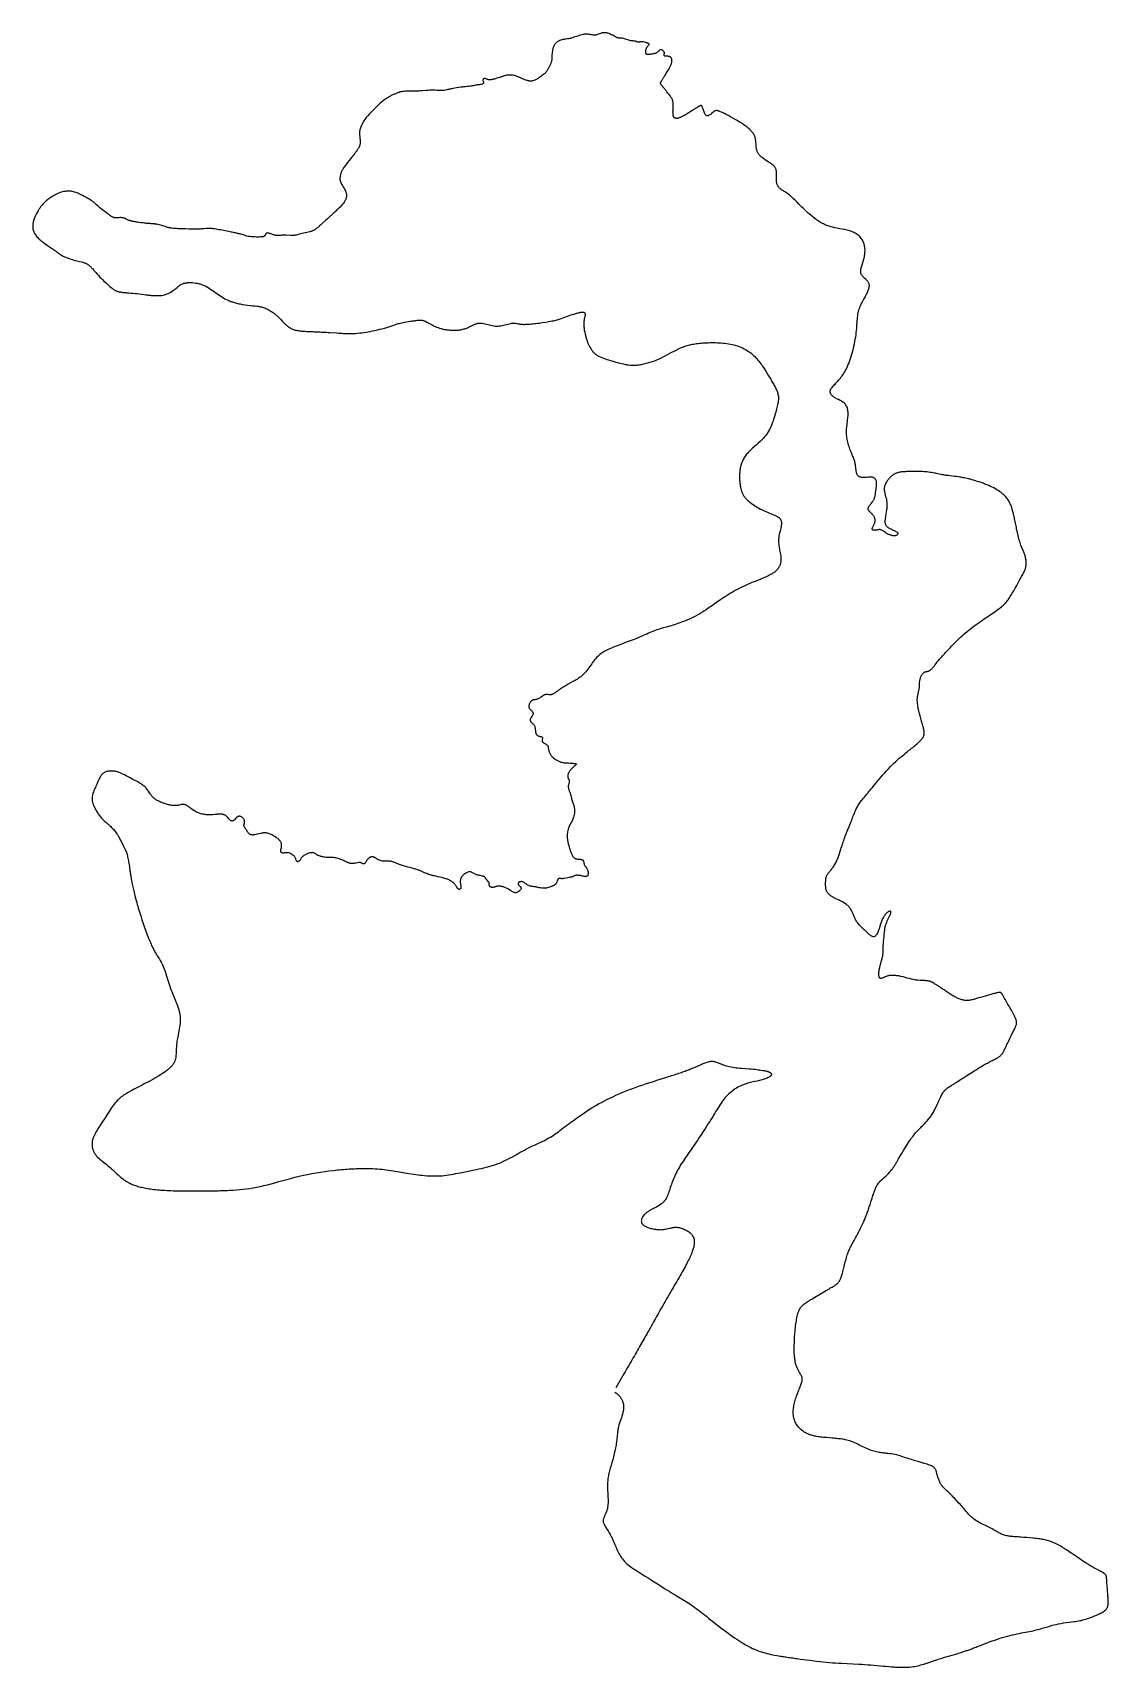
# Model space of a CAD drawing. Header units: millimetres. Extents: x -582 to 2492, y 471 to 5146.
import ezdxf

# ---------------------------------------------------------------- set-up
doc = ezdxf.new("R2010")
doc.units = ezdxf.units.MM
doc.layers.add('190', color=7, linetype='Continuous')

msp = doc.modelspace()

# ---------------------------------------------------------------- linework, layer by layer
at = {"layer": '190', "elevation": 190}
msp.add_lwpolyline([(1082.3, 1258.5), (1084.6, 1256.7), (1086.8, 1254.9), (1088.8, 1253.1), (1090.6, 1251.4), (1092.4, 1249.6), (1094, 1247.9), (1095.5, 1246.3), (1096.8, 1244.6), (1098.1, 1243), (1099.3, 1241.4), (1100.3, 1239.8), (1101.3, 1238.2), (1102.1, 1236.7), (1102.9, 1235.1), (1103.6, 1233.6), (1104.2, 1232.1), (1104.7, 1230.6), (1105.2, 1229.2), (1105.9, 1226.3), (1106.4, 1223.5), (1106.8, 1220.7), (1107, 1218), (1107, 1215.3), (1107, 1212.7), (1106.8, 1210.1), (1106.5, 1207.5), (1106.1, 1204.9), (1105.6, 1202.4), (1105.1, 1199.9), (1103.8, 1194.9), (1102.3, 1189.9), (1100.6, 1184.9), (1098.8, 1179.9), (1097, 1174.8), (1095.3, 1169.6), (1093.7, 1164.4), (1092.3, 1159), (1091.7, 1156.2), (1091.2, 1153.5), (1090.7, 1150.6), (1090.3, 1147.8), (1090, 1144.8), (1089.6, 1141.8), (1089.3, 1138.8), (1089, 1135.6), (1088.7, 1132.4), (1088.4, 1129), (1088, 1125.6), (1087.6, 1122.1), (1087.2, 1118.4), (1086.7, 1114.7), (1086.1, 1110.8), (1085.5, 1106.8), (1084.8, 1102.8), (1084, 1098.6), (1082.4, 1090.3), (1080.5, 1081.8), (1078.4, 1073.3), (1076.2, 1065), (1073.8, 1056.9), (1071.4, 1048.9), (1069.1, 1041.1), (1066.9, 1033.5), (1065.9, 1029.7), (1065, 1026), (1064.2, 1022.3), (1063.5, 1018.6), (1062.9, 1014.9), (1062.4, 1011.3), (1062, 1007.7), (1061.7, 1004.2), (1061.4, 1000.6), (1061.3, 997.1), (1061.2, 990.2), (1061.2, 983.4), (1061.5, 976.7), (1061.8, 970.1), (1062.1, 963.7), (1062.4, 957.5), (1062.6, 951.4), (1062.6, 948.5), (1062.6, 945.7), (1062.6, 942.9), (1062.5, 940.2), (1062.4, 937.5), (1062.1, 935), (1061.9, 932.5), (1061.5, 930.1), (1061.1, 927.7), (1060.6, 925.4), (1060.1, 923.1), (1059.5, 920.9), (1058.9, 918.8), (1058.2, 916.7), (1056.6, 912.6), (1054.8, 908.6), (1052.9, 904.7), (1051.2, 900.8), (1050.4, 898.8), (1049.8, 896.9), (1049.3, 894.9), (1048.9, 892.9), (1048.7, 890.9), (1048.8, 888.8), (1049, 886.7), (1049.6, 884.6), (1050.3, 882.4), (1051.2, 880.2), (1052.3, 878), (1053.5, 875.7), (1054.9, 873.4), (1056.3, 871), (1059.4, 866.2), (1062.5, 861.3), (1065.6, 856.3), (1068.5, 851.2), (1071.3, 845.9), (1072.7, 843.1), (1074, 840.2), (1075.4, 837.2), (1076.8, 834.2), (1078.2, 830.9), (1079.7, 827.6), (1081.2, 824.1), (1082.8, 820.5), (1084.4, 816.7), (1086, 812.8), (1087.8, 808.9), (1089.7, 804.9), (1091.6, 800.8), (1093.7, 796.8), (1096, 792.8), (1098.3, 788.8), (1100.9, 784.9), (1103.6, 781.2), (1106.4, 777.5), (1109.5, 774), (1112.8, 770.7), (1116.3, 767.5), (1120, 764.4), (1123.9, 761.3), (1128.1, 758.3), (1132.5, 755.2), (1137.1, 752.2), (1142, 749), (1144.5, 747.4), (1147.1, 745.8), (1149.8, 744.2), (1152.5, 742.5), (1155.3, 740.7), (1158.2, 739), (1161.1, 737.1), (1164.1, 735.3), (1167.2, 733.3), (1170.4, 731.4), (1176.8, 727.3), (1183.4, 723.1), (1190.1, 718.8), (1203.8, 710.1), (1217.4, 701.5), (1224.1, 697.2), (1230.6, 693.1), (1236.9, 689.1), (1240, 687.2), (1243.1, 685.4), (1246, 683.5), (1248.9, 681.8), (1251.7, 680.1), (1254.5, 678.4), (1259.9, 675.2), (1265, 672.1), (1270, 669.1), (1274.9, 666.2), (1279.6, 663.3), (1284.2, 660.5), (1293.2, 654.7), (1297.6, 651.8), (1302.1, 648.8), (1306.5, 645.6), (1311.1, 642.4), (1315.6, 639), (1320.2, 635.5), (1324.9, 631.9), (1329.7, 628.1), (1334.6, 624.3), (1339.7, 620.3), (1344.8, 616.2), (1350.1, 611.9), (1355.6, 607.6), (1361.2, 603.1), (1367, 598.5), (1373, 593.8), (1379.2, 589), (1385.4, 584.2), (1398.2, 574.6), (1404.7, 569.8), (1411.1, 565.1), (1417.5, 560.5), (1423.9, 556.1), (1430.2, 551.8), (1436.4, 547.7), (1439.4, 545.7), (1442.4, 543.8), (1445.3, 542), (1448.3, 540.2), (1454, 536.8), (1459.6, 533.7), (1465.1, 530.7), (1470.4, 528), (1475.7, 525.5), (1481, 523.1), (1486.1, 520.9), (1491.3, 518.9), (1496.4, 517), (1501.5, 515.3), (1506.6, 513.7), (1511.7, 512.3), (1516.9, 510.9), (1522.2, 509.6), (1527.6, 508.4), (1533.1, 507.3), (1538.8, 506.2), (1544.7, 505.2), (1550.9, 504.1), (1554.1, 503.6), (1557.3, 503.1), (1560.6, 502.6), (1564.1, 502.1), (1567.5, 501.5), (1571.1, 501), (1574.8, 500.5), (1578.6, 499.9), (1582.4, 499.3), (1586.4, 498.8), (1590.5, 498.2), (1594.6, 497.6), (1598.8, 497), (1603.1, 496.3), (1611.9, 495.1), (1620.9, 493.8), (1630.1, 492.6), (1639.4, 491.4), (1658.2, 489.1), (1667.6, 488), (1676.9, 487), (1686.1, 486.1), (1695.1, 485.3), (1703.9, 484.6), (1712.6, 484), (1721.1, 483.5), (1729.6, 483), (1746.2, 482.2), (1762.7, 481.4), (1779.4, 480.6), (1787.8, 480.1), (1796.3, 479.5), (1805, 478.8), (1813.7, 478.1), (1831.2, 476.5), (1839.9, 475.7), (1848.5, 474.9), (1856.9, 474.2), (1865.1, 473.5), (1873.1, 472.8), (1877, 472.5), (1880.8, 472.3), (1884.5, 472.1), (1888.2, 471.9), (1891.7, 471.7), (1895.2, 471.6), (1898.5, 471.5), (1901.8, 471.4), (1904.9, 471.4), (1908, 471.4), (1911, 471.4), (1913.9, 471.5), (1916.7, 471.6), (1919.4, 471.8), (1922.1, 472), (1924.6, 472.2), (1929.7, 472.7), (1934.4, 473.3), (1939.1, 474), (1943.5, 474.9), (1947.9, 475.8), (1952.2, 476.8), (1956.4, 478), (1960.7, 479.2), (1964.9, 480.4), (1973.4, 483.1), (1981.8, 485.9), (1990.1, 488.8), (1998.2, 491.7), (2002.2, 493.1), (2006.1, 494.4), (2010, 495.7), (2013.8, 496.9), (2017.5, 498), (2021.2, 499.1), (2028.4, 501.2), (2035.5, 503.2), (2042.5, 505.2), (2049.5, 507.2), (2056.5, 509.2), (2060.1, 510.3), (2063.8, 511.4), (2067.6, 512.6), (2071.5, 513.8), (2075.6, 515.2), (2079.9, 516.6), (2084.4, 518.1), (2086.7, 519), (2089.1, 519.8), (2091.6, 520.7), (2094.2, 521.6), (2096.8, 522.6), (2099.5, 523.6), (2102.3, 524.6), (2105.2, 525.7), (2108.1, 526.9), (2111.2, 528), (2114.3, 529.2), (2117.5, 530.5), (2120.8, 531.7), (2124.2, 533), (2131.1, 535.7), (2138.2, 538.4), (2145.4, 541.2), (2152.8, 543.9), (2160.3, 546.7), (2167.8, 549.3), (2175.3, 551.9), (2182.8, 554.3), (2190.2, 556.6), (2197.5, 558.8), (2204.7, 560.7), (2211.7, 562.5), (2218.5, 564.1), (2225.2, 565.6), (2231.7, 567), (2238.1, 568.3), (2244.2, 569.5), (2250.2, 570.6), (2256, 571.7), (2261.6, 572.8), (2267, 573.9), (2272.2, 575), (2277.2, 576.1), (2282, 577.2), (2286.6, 578.4), (2291, 579.5), (2295.3, 580.7), (2299.5, 581.8), (2303.5, 583), (2307.4, 584.1), (2311.2, 585.2), (2314.9, 586.3), (2322.2, 588.5), (2329.3, 590.5), (2336.3, 592.4), (2343.2, 594.1), (2350.2, 595.7), (2357.2, 597.1), (2364.3, 598.3), (2371.7, 599.3), (2379.2, 600.1), (2387, 601), (2394.9, 601.9), (2398.9, 602.5), (2403, 603.2), (2407.2, 603.9), (2411.4, 604.8), (2415.6, 605.7), (2419.9, 606.8), (2424.2, 608), (2428.5, 609.3), (2432.8, 610.7), (2437, 612.1), (2441.2, 613.6), (2445.3, 615.2), (2449.3, 616.7), (2453.2, 618.3), (2456.9, 619.9), (2460.5, 621.4), (2463.9, 623), (2467.1, 624.5), (2470.2, 626), (2473, 627.4), (2475.6, 628.9), (2478, 630.4), (2480.3, 631.9), (2482.3, 633.5), (2484.2, 635.1), (2485.8, 636.8), (2487.3, 638.5), (2488.5, 640.3), (2489.6, 642.2), (2490.4, 644.3), (2491.1, 646.4), (2491.6, 648.7), (2492, 651), (2492.2, 653.5), (2492.3, 656.2), (2492.3, 659), (2492.2, 661.9), (2492, 665), (2491.8, 668.2), (2491.5, 671.6), (2491.2, 675.1), (2490.9, 678.8), (2490.6, 682.7), (2490.3, 686.7), (2489.7, 694.7), (2489.1, 702.7), (2488.8, 706.5), (2488.5, 710.2), (2488.3, 713.8), (2488, 717.1), (2487.9, 718.6), (2487.8, 720.1), (2487.7, 721.5), (2487.7, 722.9), (2487.6, 724.1), (2487.5, 725.3), (2487.3, 727.5), (2487.1, 729.4), (2486.8, 731.1), (2486.5, 732.7), (2486, 734.1), (2485.3, 735.4), (2484.5, 736.5), (2483.5, 737.7), (2482.3, 738.8), (2480.8, 739.9), (2480, 740.5), (2479.1, 741.1), (2478.1, 741.7), (2477, 742.3), (2475.9, 743), (2474.6, 743.6), (2473.4, 744.3), (2472, 745.1), (2470.6, 745.8), (2469.1, 746.6), (2467.6, 747.4), (2465.9, 748.2), (2464.2, 749.1), (2462.5, 750), (2460.7, 750.9), (2458.8, 751.9), (2456.9, 753), (2454.9, 754), (2452.8, 755.1), (2450.7, 756.3), (2448.5, 757.5), (2446.3, 758.8), (2444, 760.1), (2441.7, 761.5), (2439.3, 762.9), (2436.9, 764.4), (2434.4, 765.9), (2431.8, 767.5), (2426.6, 770.8), (2421.3, 774.3), (2415.8, 777.9), (2404.8, 785.3), (2393.9, 792.8), (2388.5, 796.4), (2383.3, 800), (2378.3, 803.4), (2375.8, 805), (2373.4, 806.6), (2371.1, 808.1), (2368.8, 809.6), (2366.5, 811), (2364.4, 812.4), (2362.3, 813.7), (2360.2, 815), (2356.2, 817.4), (2352.4, 819.6), (2348.7, 821.6), (2345.1, 823.5), (2341.6, 825.2), (2338.2, 826.8), (2334.8, 828.2), (2331.5, 829.5), (2328.1, 830.8), (2324.8, 831.9), (2321.4, 833), (2317.9, 833.9), (2314.4, 834.9), (2310.9, 835.7), (2307.3, 836.5), (2303.7, 837.2), (2300, 837.8), (2296.2, 838.4), (2292.4, 839), (2288.5, 839.5), (2284.5, 840), (2280.5, 840.4), (2276.4, 840.8), (2268, 841.6), (2259.5, 842.3), (2251, 842.9), (2242.7, 843.4), (2238.6, 843.7), (2234.6, 844), (2230.8, 844.2), (2227, 844.5), (2223.4, 844.8), (2219.9, 845.1), (2216.5, 845.4), (2213.1, 845.7), (2209.9, 846.1), (2206.8, 846.6), (2203.8, 847.1), (2200.9, 847.7), (2198, 848.4), (2195.3, 849.2), (2192.6, 850), (2190, 851), (2187.4, 852.1), (2184.9, 853.3), (2182.4, 854.6), (2179.9, 855.9), (2177.3, 857.4), (2174.7, 858.9), (2172, 860.5), (2169.2, 862.1), (2166.3, 863.8), (2163.2, 865.6), (2160, 867.3), (2156.5, 869.1), (2152.9, 870.9), (2149.1, 872.8), (2145.2, 874.6), (2141.2, 876.6), (2133.1, 880.5), (2129.1, 882.5), (2125.1, 884.6), (2121.1, 886.8), (2117.4, 889), (2113.7, 891.2), (2110.3, 893.6), (2107, 896), (2104, 898.5), (2101.1, 901), (2098.4, 903.6), (2095.7, 906.3), (2093.1, 909.1), (2090.6, 912), (2088.1, 914.9), (2085.5, 917.9), (2082.9, 921), (2080.3, 924.2), (2077.5, 927.5), (2074.6, 930.9), (2071.6, 934.3), (2068.5, 937.7), (2065.3, 941.2), (2058.8, 948.2), (2052.4, 955), (2049.2, 958.3), (2046, 961.4), (2043, 964.5), (2040, 967.4), (2037.2, 970.1), (2034.5, 972.7), (2031.9, 975.1), (2029.5, 977.4), (2027.2, 979.6), (2025, 981.8), (2023, 983.8), (2021, 985.9), (2019.2, 987.9), (2017.5, 989.9), (2015.9, 991.9), (2014.4, 994), (2013, 996.2), (2011.8, 998.5), (2010.6, 1000.8), (2009.5, 1003.2), (2008.5, 1005.6), (2007.6, 1008), (2006, 1012.9), (2004.6, 1017.6), (2003.9, 1020), (2003.3, 1022.2), (2002.7, 1024.4), (2002.2, 1026.5), (2001.6, 1028.5), (2001.1, 1030.4), (2000.5, 1032.2), (1999.9, 1033.9), (1999.2, 1035.6), (1998.5, 1037.1), (1997.8, 1038.6), (1996.9, 1039.9), (1996, 1041.2), (1994.9, 1042.4), (1993.7, 1043.5), (1992.4, 1044.5), (1991, 1045.5), (1989.4, 1046.3), (1987.8, 1047.2), (1986, 1047.9), (1984.2, 1048.6), (1982.3, 1049.3), (1978.3, 1050.6), (1974.2, 1051.8), (1965.8, 1054.2), (1957.4, 1056.9), (1948.9, 1059.5), (1940.3, 1062.2), (1935.9, 1063.5), (1931.5, 1064.8), (1927, 1066.1), (1922.4, 1067.6), (1917.6, 1069.1), (1912.7, 1070.7), (1902.7, 1074.1), (1897.6, 1075.7), (1892.6, 1077.2), (1887.5, 1078.6), (1882.6, 1079.7), (1877.6, 1080.7), (1872.6, 1081.5), (1867.5, 1082.2), (1862.1, 1082.8), (1859.3, 1083.1), (1856.4, 1083.5), (1853.4, 1083.8), (1850.3, 1084.1), (1847.1, 1084.5), (1843.8, 1084.9), (1840.4, 1085.4), (1837, 1085.9), (1833.4, 1086.6), (1829.8, 1087.3), (1826, 1088.2), (1822.2, 1089.2), (1818.3, 1090.4), (1814.3, 1091.7), (1810.3, 1093.2), (1806.1, 1094.9), (1802, 1096.7), (1797.7, 1098.7), (1789.2, 1102.8), (1780.7, 1107), (1776.4, 1109.1), (1772.3, 1111.1), (1768.2, 1113), (1764.1, 1114.8), (1760.2, 1116.5), (1756.3, 1117.9), (1752.6, 1119.2), (1748.9, 1120.3), (1745.3, 1121.2), (1741.7, 1122), (1738.1, 1122.7), (1734.5, 1123.4), (1730.9, 1123.9), (1727.2, 1124.4), (1723.5, 1124.8), (1719.7, 1125.1), (1715.8, 1125.5), (1711.8, 1125.8), (1707.7, 1126.2), (1703.5, 1126.6), (1695, 1127.3), (1686.5, 1128.1), (1678.1, 1128.9), (1674, 1129.3), (1670.1, 1129.8), (1666.3, 1130.3), (1662.7, 1130.8), (1659.2, 1131.4), (1655.9, 1132), (1652.7, 1132.6), (1649.7, 1133.3), (1646.8, 1134), (1644, 1134.8), (1641.2, 1135.7), (1638.6, 1136.6), (1636, 1137.6), (1633.4, 1138.7), (1630.9, 1139.9), (1628.4, 1141.2), (1625.9, 1142.6), (1623.5, 1144.1), (1621, 1145.7), (1618.6, 1147.3), (1616.3, 1149.1), (1614, 1151), (1611.8, 1153), (1609.6, 1155.1), (1607.6, 1157.3), (1605.6, 1159.6), (1603.8, 1162), (1602, 1164.5), (1600.4, 1167.2), (1598.9, 1169.9), (1597.6, 1172.7), (1596.4, 1175.6), (1595.3, 1178.7), (1594.4, 1181.8), (1593.6, 1184.9), (1593, 1188.2), (1592.5, 1191.5), (1592.1, 1194.9), (1591.9, 1198.4), (1591.9, 1201.9), (1592, 1205.5), (1592.3, 1209.2), (1592.7, 1212.9), (1593.2, 1216.6), (1593.9, 1220.4), (1594.7, 1224.2), (1595.6, 1228), (1596.6, 1231.8), (1597.7, 1235.7), (1598.8, 1239.5), (1600.1, 1243.3), (1601.4, 1247.1), (1604.3, 1254.7), (1607.2, 1262.2), (1608.7, 1265.8), (1610.1, 1269.3), (1611.4, 1272.8), (1612.7, 1276.1), (1613.9, 1279.3), (1614.9, 1282.4), (1615.8, 1285.3), (1616.5, 1288.1), (1617, 1290.7), (1617.3, 1293.1), (1617.4, 1295.4), (1617.3, 1297.5), (1617.1, 1299.5), (1616.7, 1301.4), (1616.2, 1303.1), (1615.5, 1304.9), (1614.8, 1306.5), (1614, 1308.1), (1612.1, 1311.4), (1610.1, 1314.7), (1608.1, 1318.2), (1606, 1321.9), (1605, 1323.9), (1604, 1325.9), (1603, 1328.1), (1602.1, 1330.3), (1601.2, 1332.6), (1600.3, 1334.9), (1599.5, 1337.4), (1598.8, 1340), (1598.1, 1342.7), (1597.5, 1345.6), (1597, 1348.5), (1596.5, 1351.6), (1596, 1354.9), (1595.7, 1358.4), (1595.4, 1362), (1595.1, 1365.8), (1595, 1369.8), (1594.8, 1374.1), (1594.8, 1378.5), (1594.8, 1383.2), (1594.8, 1388.2), (1594.9, 1393.3), (1595.1, 1398.6), (1595.3, 1404), (1595.5, 1409.5), (1595.8, 1415.1), (1596.6, 1426.3), (1597.1, 1431.8), (1597.6, 1437.3), (1598.1, 1442.7), (1598.7, 1447.9), (1599.4, 1452.9), (1600, 1457.7), (1600.8, 1462.4), (1601.6, 1466.9), (1602.4, 1471.1), (1603.3, 1475.2), (1604.2, 1479), (1605.3, 1482.7), (1606.4, 1486.1), (1607.5, 1489.3), (1608.7, 1492.3), (1610, 1495.1), (1611.4, 1497.7), (1612.9, 1500), (1614.5, 1502.2), (1616.2, 1504.2), (1618.1, 1506.2), (1620.1, 1508.1), (1622.3, 1509.9), (1624.8, 1511.7), (1627.4, 1513.6), (1630.3, 1515.5), (1631.9, 1516.5), (1633.5, 1517.5), (1635.2, 1518.5), (1636.9, 1519.6), (1638.7, 1520.7), (1640.6, 1521.9), (1642.6, 1523.1), (1644.7, 1524.3), (1648.9, 1526.9), (1653.3, 1529.6), (1657.9, 1532.3), (1662.5, 1535), (1671.9, 1540.6), (1676.5, 1543.3), (1680.9, 1545.9), (1685.3, 1548.4), (1689.4, 1550.8), (1691.4, 1552), (1693.3, 1553), (1695.1, 1554.1), (1696.8, 1555.1), (1698.5, 1556.1), (1700.1, 1557), (1703.2, 1558.7), (1706, 1560.4), (1708.6, 1562), (1710.9, 1563.5), (1713.1, 1564.9), (1715.1, 1566.4), (1716.9, 1567.8), (1718.6, 1569.3), (1720.1, 1570.9), (1721.5, 1572.5), (1722.8, 1574.2), (1724, 1576), (1725.1, 1578), (1726.2, 1580), (1727.2, 1582.2), (1728.1, 1584.6), (1729, 1587.1), (1729.9, 1589.8), (1730.8, 1592.6), (1731.6, 1595.7), (1732.5, 1598.9), (1733.4, 1602.3), (1734.3, 1606), (1735.3, 1609.8), (1736.3, 1613.8), (1737.3, 1617.9), (1738.4, 1622.1), (1740.6, 1630.5), (1742.8, 1638.9), (1744, 1643), (1745.2, 1646.9), (1746.4, 1650.7), (1747.6, 1654.3), (1748.9, 1657.7), (1750.2, 1660.9), (1751.5, 1664), (1752.8, 1667), (1755.6, 1672.9), (1757.1, 1675.9), (1758.7, 1678.9), (1760.4, 1682), (1762.1, 1685.2), (1764, 1688.6), (1765.9, 1692.1), (1768, 1695.9), (1770.1, 1699.9), (1772.3, 1704), (1774.5, 1708.2), (1778.9, 1716.7), (1781.1, 1720.9), (1783.3, 1725.1), (1785.4, 1729.3), (1787.3, 1733.2), (1789.2, 1737.1), (1791, 1740.7), (1792.6, 1744.1), (1794, 1747.2), (1795.3, 1750.2), (1796.6, 1753.1), (1797.7, 1755.9), (1798.8, 1758.5), (1800.7, 1763.8), (1802.7, 1769.1), (1803.6, 1771.9), (1804.7, 1774.8), (1805.7, 1777.9), (1806.8, 1781.1), (1808, 1784.5), (1809.2, 1787.9), (1811.6, 1795.1), (1814.1, 1802.3), (1816.4, 1809.6), (1817.6, 1813.2), (1818.7, 1816.7), (1819.8, 1820.1), (1820.8, 1823.3), (1821.7, 1826.5), (1822.7, 1829.6), (1823.7, 1832.6), (1824.6, 1835.5), (1825.7, 1838.3), (1826.7, 1841), (1827.9, 1843.6), (1829.1, 1846.1), (1830.5, 1848.6), (1831.9, 1851), (1833.6, 1853.4), (1835.3, 1855.6), (1837.2, 1857.9), (1839.2, 1860), (1841.4, 1862.2), (1843.6, 1864.3), (1848.2, 1868.5), (1852.9, 1872.7), (1857.6, 1877), (1859.9, 1879.2), (1862.1, 1881.5), (1864.3, 1883.8), (1866.5, 1886.2), (1868.7, 1888.7), (1870.9, 1891.4), (1873, 1894.2), (1875.3, 1897.2), (1877.5, 1900.4), (1879.9, 1903.8), (1882.3, 1907.5), (1883.5, 1909.4), (1884.8, 1911.4), (1886.1, 1913.4), (1887.4, 1915.6), (1888.7, 1917.8), (1890.1, 1920.1), (1893, 1924.9), (1895.9, 1929.9), (1898.9, 1935.1), (1902.1, 1940.4), (1908.4, 1951.2), (1911.6, 1956.6), (1914.8, 1961.9), (1918, 1967.1), (1921.2, 1972.1), (1924.3, 1976.9), (1925.9, 1979.2), (1927.4, 1981.4), (1928.9, 1983.5), (1930.4, 1985.6), (1931.9, 1987.5), (1933.3, 1989.5), (1936.2, 1993.1), (1939, 1996.5), (1941.7, 1999.7), (1944.3, 2002.6), (1946.9, 2005.4), (1949.4, 2008.1), (1951.9, 2010.6), (1954.3, 2013), (1956.6, 2015.2), (1958.8, 2017.4), (1961, 2019.6), (1963.2, 2021.7), (1967.3, 2025.8), (1971.2, 2030), (1974.9, 2034.1), (1978.6, 2038.5), (1980.3, 2040.8), (1982.1, 2043.1), (1983.8, 2045.5), (1985.6, 2048.1), (1987.3, 2050.7), (1989, 2053.4), (1990.7, 2056.2), (1992.3, 2059), (1994, 2061.9), (1995.6, 2064.9), (1998.8, 2071.1), (2001.9, 2077.5), (2005, 2084.1), (2007.9, 2090.8), (2010.9, 2097.4), (2012.4, 2100.5), (2013.9, 2103.7), (2015.4, 2106.6), (2016.9, 2109.5), (2018.5, 2112.2), (2020.1, 2114.8), (2021.7, 2117.1), (2023.3, 2119.3), (2025, 2121.3), (2026.8, 2123.1), (2028.7, 2124.9), (2030.8, 2126.6), (2032.9, 2128.2), (2035.2, 2129.9), (2037.7, 2131.6), (2040.4, 2133.3), (2043.3, 2135.1), (2044.8, 2136.1), (2046.4, 2137.1), (2048.1, 2138.1), (2049.8, 2139.2), (2051.6, 2140.3), (2053.5, 2141.5), (2057.3, 2143.9), (2061.4, 2146.5), (2065.7, 2149.2), (2070.1, 2152), (2074.6, 2154.9), (2079.2, 2157.8), (2088.4, 2163.7), (2097.6, 2169.5), (2102, 2172.4), (2106.4, 2175.1), (2110.6, 2177.8), (2114.7, 2180.3), (2118.7, 2182.8), (2122.5, 2185.2), (2126.3, 2187.5), (2129.9, 2189.7), (2133.5, 2191.8), (2137, 2193.8), (2140.3, 2195.8), (2143.6, 2197.6), (2146.8, 2199.4), (2149.9, 2201.1), (2152.9, 2202.7), (2155.9, 2204.2), (2158.7, 2205.6), (2161.4, 2207), (2164.1, 2208.3), (2166.6, 2209.6), (2169, 2210.8), (2171.4, 2212), (2173.5, 2213.2), (2175.6, 2214.4), (2177.5, 2215.5), (2179.3, 2216.6), (2180.9, 2217.8), (2182.4, 2219), (2183.9, 2220.2), (2185.2, 2221.5), (2186.5, 2222.8), (2187.7, 2224.3), (2188.9, 2225.9), (2190.1, 2227.6), (2191.3, 2229.5), (2192.5, 2231.6), (2193.8, 2233.9), (2195.1, 2236.4), (2196.5, 2239.1), (2197.9, 2242.1), (2199.5, 2245.2), (2201, 2248.5), (2202.6, 2251.9), (2204.3, 2255.4), (2207.6, 2262.5), (2210.9, 2269.5), (2212.6, 2273), (2214.2, 2276.3), (2215.7, 2279.5), (2217.2, 2282.6), (2218.7, 2285.5), (2220.1, 2288.3), (2221.4, 2290.9), (2222.7, 2293.5), (2223.9, 2295.9), (2225, 2298.2), (2226, 2300.4), (2227, 2302.5), (2227.8, 2304.5), (2228.5, 2306.4), (2229.1, 2308.2), (2229.6, 2309.9), (2230, 2311.5), (2230.2, 2313.2), (2230.3, 2314.9), (2230.2, 2316.6), (2230, 2318.4), (2229.6, 2320.3), (2229, 2322.3), (2228.3, 2324.5), (2227.8, 2325.7), (2227.3, 2326.9), (2226.7, 2328.2), (2226.1, 2329.6), (2225.5, 2331), (2224.7, 2332.5), (2224, 2334), (2223.1, 2335.6), (2221.4, 2339), (2219.4, 2342.6), (2217.4, 2346.3), (2215.3, 2350.1), (2210.9, 2357.9), (2208.7, 2361.7), (2206.5, 2365.4), (2204.5, 2369), (2202.5, 2372.4), (2201.5, 2374.1), (2200.6, 2375.6), (2199.8, 2377.1), (2199, 2378.6), (2198.2, 2379.9), (2197.5, 2381.2), (2196.1, 2383.7), (2194.9, 2385.9), (2193.8, 2387.9), (2192.8, 2389.7), (2191.9, 2391.3), (2191.1, 2392.7), (2190.3, 2394), (2189.6, 2395.2), (2189, 2396.2), (2188.4, 2397.1), (2187.9, 2397.9), (2187.3, 2398.6), (2186.7, 2399.3), (2186.1, 2399.8), (2185.4, 2400.2), (2184.7, 2400.6), (2183.8, 2400.8), (2182.8, 2400.9), (2181.7, 2401), (2180.4, 2401), (2178.9, 2400.8), (2177.2, 2400.6), (2175.2, 2400.2), (2173, 2399.8), (2170.6, 2399.3), (2168, 2398.6), (2165.2, 2398), (2162.3, 2397.2), (2159.3, 2396.4), (2156.2, 2395.6), (2153, 2394.7), (2146.5, 2392.8), (2140, 2390.9), (2133.6, 2389), (2127.4, 2387.1), (2121.5, 2385.3), (2118.7, 2384.5), (2115.9, 2383.6), (2113.2, 2382.9), (2110.5, 2382.1), (2108, 2381.4), (2105.5, 2380.8), (2103.2, 2380.2), (2100.9, 2379.7), (2098.7, 2379.2), (2096.5, 2378.8), (2094.4, 2378.5), (2092.3, 2378.2), (2090.3, 2378.1), (2088.2, 2378), (2086.2, 2378), (2084.1, 2378.1), (2082.1, 2378.3), (2080, 2378.6), (2077.8, 2379), (2075.6, 2379.6), (2073.4, 2380.2), (2071.1, 2380.9), (2068.7, 2381.7), (2066.3, 2382.7), (2063.9, 2383.7), (2061.4, 2384.8), (2058.8, 2386), (2056.2, 2387.4), (2053.6, 2388.8), (2050.9, 2390.3), (2048.1, 2391.9), (2045.3, 2393.6), (2039.7, 2397.2), (2034, 2400.9), (2028.4, 2404.7), (2025.8, 2406.5), (2023.1, 2408.3), (2020.6, 2410), (2018.2, 2411.7), (2015.8, 2413.3), (2013.6, 2414.7), (2011.6, 2416.1), (2009.6, 2417.4), (2007.7, 2418.6), (2006, 2419.7), (2004.3, 2420.7), (2002.7, 2421.7), (2001.2, 2422.7), (1999.7, 2423.6), (1996.9, 2425.3), (1994.3, 2427), (1991.7, 2428.6), (1989.1, 2430.1), (1987.7, 2430.8), (1986.2, 2431.5), (1984.7, 2432.1), (1983.1, 2432.7), (1981.4, 2433.2), (1979.6, 2433.7), (1977.6, 2434), (1975.5, 2434.3), (1973.2, 2434.6), (1970.8, 2434.7), (1968.3, 2434.9), (1965.7, 2435), (1963, 2435.1), (1960.1, 2435.2), (1954.3, 2435.4), (1948.3, 2435.9), (1945.2, 2436.2), (1942.2, 2436.6), (1939.1, 2437.1), (1936, 2437.7), (1929.9, 2439.1), (1923.8, 2440.7), (1917.7, 2442.4), (1911.7, 2444.1), (1905.6, 2445.6), (1899.6, 2447), (1893.7, 2448.2), (1890.8, 2448.6), (1888, 2449.1), (1885.2, 2449.4), (1882.5, 2449.7), (1879.8, 2449.8), (1877.3, 2450), (1874.8, 2450), (1872.5, 2449.9), (1870.2, 2449.7), (1868.1, 2449.5), (1866.1, 2449.2), (1864.2, 2448.8), (1862.3, 2448.3), (1860.6, 2447.8), (1858.9, 2447.3), (1857.3, 2446.7), (1854.2, 2445.5), (1851.4, 2444.3), (1848.7, 2443.1), (1847.5, 2442.5), (1846.2, 2442.1), (1845.1, 2441.7), (1843.9, 2441.4), (1842.9, 2441.2), (1841.9, 2441.2), (1841, 2441.3), (1840.1, 2441.7), (1839.4, 2442.2), (1838.7, 2442.9), (1838.1, 2443.9), (1837.6, 2445.2), (1837.2, 2446.7), (1836.9, 2448.3), (1836.7, 2450.2), (1836.6, 2452.3), (1836.5, 2454.5), (1836.6, 2456.8), (1836.7, 2459.3), (1837, 2461.9), (1837.3, 2464.5), (1837.7, 2467.2), (1838.3, 2469.9), (1838.9, 2472.7), (1840.3, 2478.3), (1841.9, 2483.8), (1843.6, 2489.3), (1845.2, 2494.6), (1845.9, 2497.2), (1846.5, 2499.7), (1847.1, 2502.2), (1847.5, 2504.6), (1847.9, 2506.9), (1848.2, 2509.1), (1848.4, 2511.3), (1848.5, 2513.5), (1848.6, 2517.8), (1848.7, 2526.3), (1848.9, 2530.7), (1849.1, 2535.3), (1849.6, 2540), (1850, 2544.9), (1851.1, 2554.9), (1851.5, 2559.9), (1851.9, 2564.9), (1852.7, 2574.7), (1853.2, 2579.5), (1853.9, 2584.3), (1854.8, 2588.9), (1855.4, 2591.2), (1856, 2593.4), (1857.4, 2597.8), (1859, 2602.1), (1860.7, 2606.2), (1862.5, 2610.2), (1864.4, 2614), (1866.2, 2617.7), (1867.1, 2619.5), (1867.9, 2621.2), (1868.7, 2622.9), (1869.4, 2624.4), (1870, 2625.9), (1870.5, 2627.2), (1870.9, 2628.5), (1871.1, 2629.6), (1871.2, 2630.6), (1871.2, 2631.5), (1871, 2632.2), (1870.6, 2632.8), (1870.1, 2633.2), (1869.4, 2633.4), (1868.6, 2633.5), (1867.6, 2633.4), (1866.6, 2633.2), (1865.5, 2632.8), (1864.3, 2632.2), (1863.1, 2631.5), (1861.8, 2630.7), (1860.4, 2629.7), (1859.1, 2628.5), (1857.7, 2627.2), (1856.3, 2625.7), (1855, 2624.1), (1853.7, 2622.3), (1852.3, 2620.4), (1851, 2618.4), (1849.8, 2616.3), (1848.5, 2614.1), (1847.3, 2611.8), (1846.2, 2609.5), (1845.1, 2607), (1844, 2604.4), (1843, 2601.8), (1841.2, 2596.5), (1839.6, 2591.1), (1838, 2585.8), (1837.3, 2583.2), (1836.5, 2580.7), (1835.7, 2578.3), (1834.9, 2576), (1834, 2573.9), (1833.2, 2571.8), (1832.2, 2569.9), (1831.3, 2568.2), (1830.3, 2566.7), (1829.3, 2565.3), (1828.2, 2564), (1827.1, 2563), (1826, 2562.1), (1824.8, 2561.4), (1823.7, 2560.9), (1822.5, 2560.6), (1821.3, 2560.4), (1820, 2560.5), (1818.8, 2560.7), (1817.5, 2561.2), (1816.2, 2561.8), (1814.9, 2562.6), (1813.5, 2563.6), (1812, 2564.7), (1810.5, 2565.9), (1808.9, 2567.3), (1807.2, 2568.8), (1805.4, 2570.5), (1803.5, 2572.2), (1801.5, 2574.1), (1799.4, 2576), (1797.2, 2578), (1794.9, 2580.1), (1792.5, 2582.3), (1787.9, 2586.7), (1783.3, 2591.3), (1781.1, 2593.7), (1779.1, 2596), (1777.1, 2598.3), (1775.3, 2600.7), (1773.8, 2603), (1772.3, 2605.3), (1771, 2607.5), (1769.9, 2609.8), (1768.8, 2612), (1767.9, 2614.2), (1766.1, 2618.6), (1764.4, 2623), (1762.6, 2627.3), (1761.7, 2629.4), (1760.6, 2631.6), (1759.5, 2633.7), (1758.3, 2635.8), (1757, 2637.8), (1755.7, 2639.9), (1754.2, 2641.9), (1752.7, 2643.8), (1751.1, 2645.7), (1749.4, 2647.5), (1747.6, 2649.3), (1745.7, 2651), (1743.7, 2652.6), (1741.6, 2654.2), (1739.4, 2655.7), (1737.2, 2657.1), (1732.6, 2659.8), (1727.8, 2662.2), (1723.1, 2664.6), (1718.4, 2666.8), (1714, 2669), (1709.8, 2671.2), (1707.8, 2672.2), (1705.9, 2673.3), (1704, 2674.4), (1702.3, 2675.5), (1700.6, 2676.6), (1699, 2677.7), (1697.5, 2678.8), (1696.1, 2679.9), (1694.7, 2681), (1693.5, 2682.2), (1692.4, 2683.3), (1691.3, 2684.5), (1690.3, 2685.7), (1689.4, 2687), (1688.6, 2688.3), (1687.9, 2689.7), (1687.2, 2691.1), (1686.7, 2692.6), (1686.2, 2694.2), (1685.7, 2695.8), (1685.3, 2697.6), (1685, 2699.4), (1684.8, 2701.3), (1684.6, 2703.3), (1684.4, 2707.5), (1684.4, 2711.7), (1684.4, 2715.8), (1684.5, 2717.8), (1684.6, 2719.8), (1684.7, 2721.6), (1684.9, 2723.3), (1685, 2725), (1685.2, 2726.5), (1685.4, 2727.9), (1685.6, 2729.3), (1685.9, 2730.6), (1686.3, 2731.9), (1686.7, 2733.2), (1687.3, 2734.5), (1687.9, 2735.8), (1688.7, 2737.1), (1689.6, 2738.6), (1690.6, 2740), (1691.7, 2741.6), (1693, 2743.3), (1694.4, 2745), (1696, 2746.9), (1697.5, 2748.8), (1699.2, 2750.8), (1700.9, 2752.9), (1702.6, 2755.1), (1704.3, 2757.4), (1706, 2759.7), (1707.7, 2762.1), (1709.3, 2764.6), (1710.8, 2767.1), (1712.3, 2769.8), (1713.8, 2772.4), (1715.1, 2775.2), (1716.4, 2778), (1717.7, 2780.8), (1720.1, 2786.7), (1722.3, 2792.6), (1724.4, 2798.7), (1726.3, 2804.9), (1728.3, 2811.2), (1729.3, 2814.5), (1730.3, 2817.8), (1731.4, 2821.2), (1732.5, 2824.7), (1733.7, 2828.3), (1734.9, 2832), (1736.2, 2835.9), (1737.6, 2839.9), (1739.1, 2844), (1740.7, 2848.4), (1742.4, 2852.8), (1744.2, 2857.4), (1747.8, 2866.7), (1751.6, 2876.1), (1753.5, 2880.7), (1755.3, 2885.3), (1757.1, 2889.7), (1758.9, 2894.1), (1760.5, 2898.2), (1762.1, 2902.2), (1763.6, 2906), (1765, 2909.6), (1766.5, 2913.1), (1767.8, 2916.5), (1769.2, 2919.8), (1770.6, 2922.9), (1772.1, 2926), (1773.6, 2929), (1775.2, 2932), (1776.8, 2934.9), (1778.6, 2937.9), (1780.5, 2940.8), (1782.6, 2943.8), (1784.8, 2946.8), (1787.1, 2949.8), (1789.6, 2953), (1792.3, 2956.3), (1795.1, 2959.7), (1798.1, 2963.3), (1801.3, 2967.1), (1802.9, 2969.1), (1804.7, 2971.1), (1806.4, 2973.2), (1808.2, 2975.4), (1810.1, 2977.6), (1812, 2979.9), (1813.9, 2982.2), (1815.9, 2984.7), (1818, 2987.2), (1820.1, 2989.7), (1824.5, 2995), (1829, 3000.5), (1833.6, 3006.2), (1838.4, 3011.9), (1843.3, 3017.8), (1848.3, 3023.6), (1853.4, 3029.4), (1858.6, 3035.2), (1863.8, 3040.9), (1869, 3046.4), (1874.3, 3051.7), (1879.5, 3056.8), (1884.7, 3061.7), (1889.9, 3066.3), (1895, 3070.8), (1900, 3075), (1904.8, 3079), (1909.6, 3082.8), (1914.1, 3086.5), (1918.5, 3089.9), (1920.6, 3091.6), (1922.7, 3093.2), (1924.6, 3094.7), (1926.6, 3096.3), (1928.4, 3097.7), (1930.2, 3099.2), (1932, 3100.5), (1933.6, 3101.9), (1935.2, 3103.2), (1936.7, 3104.4), (1938.2, 3105.7), (1939.6, 3106.9), (1942.2, 3109.1), (1944.6, 3111.2), (1946.8, 3113.2), (1948.8, 3115.1), (1950.6, 3116.8), (1952.3, 3118.5), (1953.8, 3120), (1955.2, 3121.4), (1956.4, 3122.8), (1957.6, 3124.1), (1958.7, 3125.3), (1959.7, 3126.4), (1960.6, 3127.5), (1961.4, 3128.5), (1962.1, 3129.5), (1962.8, 3130.5), (1963.4, 3131.5), (1964.4, 3133.4), (1965.2, 3135.4), (1965.8, 3137.4), (1966, 3138.5), (1966.2, 3139.7), (1966.2, 3141), (1966.3, 3142.3), (1966.2, 3143.8), (1966.1, 3145.4), (1965.9, 3147.1), (1965.6, 3149), (1965.3, 3151), (1964.8, 3153.2), (1964.3, 3155.6), (1963.7, 3158.3), (1963, 3161.1), (1962.2, 3164), (1961.4, 3167.1), (1960.5, 3170.4), (1959.5, 3173.8), (1958.6, 3177.2), (1956.6, 3184.4), (1954.6, 3191.7), (1952.6, 3199), (1950.9, 3206.3), (1950, 3209.9), (1949.3, 3213.4), (1948.6, 3216.9), (1948, 3220.4), (1947.5, 3223.7), (1947.1, 3227.1), (1946.8, 3230.3), (1946.6, 3233.4), (1946.5, 3236.5), (1946.5, 3239.5), (1946.7, 3242.3), (1947, 3245.1), (1947.4, 3247.8), (1947.8, 3250.4), (1948.9, 3255.5), (1950, 3260.4), (1951, 3265.1), (1951.4, 3267.4), (1951.8, 3269.8), (1952.3, 3274.4), (1952.6, 3278.9), (1952.8, 3283.4), (1953.1, 3287.8), (1953.5, 3292.1), (1953.8, 3294.2), (1954.2, 3296.3), (1954.7, 3298.3), (1955.3, 3300.3), (1955.9, 3302.2), (1956.7, 3304.1), (1957.5, 3305.9), (1958.3, 3307.6), (1959.2, 3309.2), (1960.1, 3310.7), (1961.1, 3312), (1962, 3313.3), (1963, 3314.4), (1964, 3315.3), (1964.9, 3316.1), (1965.9, 3316.7), (1966.8, 3317.2), (1967.8, 3317.6), (1968.7, 3317.9), (1969.6, 3318.1), (1971.5, 3318.5), (1973.4, 3318.7), (1975.3, 3319.1), (1976.3, 3319.4), (1977.4, 3319.7), (1978.4, 3320.1), (1979.5, 3320.6), (1980.6, 3321.2), (1981.7, 3321.9), (1982.9, 3322.6), (1984, 3323.5), (1985.2, 3324.5), (1986.4, 3325.5), (1987.7, 3326.7), (1989, 3328), (1990.3, 3329.4), (1991.6, 3331), (1993, 3332.6), (1994.4, 3334.4), (1995.8, 3336.2), (1997.3, 3338.1), (2000.3, 3342.1), (2003.5, 3346.2), (2006.9, 3350.5), (2010.5, 3354.8), (2014.3, 3359.1), (2016.3, 3361.3), (2018.4, 3363.5), (2020.5, 3365.8), (2022.8, 3368.2), (2025.1, 3370.6), (2027.5, 3373.1), (2030, 3375.8), (2032.6, 3378.5), (2035.3, 3381.4), (2038.2, 3384.4), (2041.1, 3387.6), (2044.2, 3390.9), (2047.4, 3394.3), (2050.7, 3397.8), (2054.2, 3401.4), (2057.9, 3405.1), (2061.7, 3408.9), (2065.7, 3412.8), (2069.9, 3416.7), (2074.3, 3420.7), (2078.8, 3424.8), (2083.6, 3428.9), (2088.5, 3433), (2093.7, 3437.1), (2098.9, 3441.2), (2104.2, 3445.3), (2115.1, 3453.4), (2120.5, 3457.3), (2125.9, 3461.2), (2131.3, 3465), (2136.6, 3468.6), (2141.7, 3472.2), (2146.7, 3475.6), (2151.5, 3478.8), (2156.2, 3482), (2160.6, 3485), (2164.9, 3487.9), (2169, 3490.7), (2172.9, 3493.4), (2176.6, 3496), (2180.2, 3498.6), (2183.5, 3501.2), (2186.7, 3503.7), (2189.7, 3506.2), (2192.5, 3508.7), (2195.2, 3511.2), (2197.6, 3513.7), (2199.9, 3516.2), (2202.1, 3518.8), (2204.2, 3521.5), (2206.2, 3524.2), (2208.2, 3527), (2210.1, 3529.9), (2212, 3532.9), (2213.9, 3536), (2215.8, 3539.2), (2217.8, 3542.6), (2219.8, 3546.1), (2221.9, 3549.8), (2224, 3553.5), (2226.2, 3557.4), (2230.5, 3565.2), (2234.8, 3572.9), (2236.9, 3576.7), (2238.9, 3580.3), (2240.9, 3583.8), (2242.8, 3587.2), (2244.5, 3590.4), (2246.2, 3593.3), (2247.7, 3596.1), (2249.1, 3598.7), (2250.4, 3601.2), (2251.6, 3603.6), (2252.7, 3606), (2253.7, 3608.3), (2254.5, 3610.5), (2255.3, 3612.8), (2255.9, 3615.1), (2256.5, 3617.4), (2256.9, 3619.8), (2257.2, 3622.3), (2257.4, 3624.9), (2257.5, 3627.6), (2257.6, 3630.3), (2257.5, 3633.1), (2257.3, 3635.9), (2257, 3638.7), (2256.6, 3641.5), (2256.1, 3644.2), (2255.5, 3647), (2254.8, 3649.7), (2254, 3652.4), (2253.2, 3655), (2252.2, 3657.5), (2251.2, 3660.1), (2249, 3665.2), (2247.8, 3667.8), (2246.6, 3670.5), (2245.3, 3673.4), (2244.1, 3676.3), (2242.8, 3679.5), (2241.5, 3682.8), (2240.3, 3686.4), (2239.1, 3690.2), (2237.9, 3694.3), (2236.7, 3698.5), (2235.6, 3702.9), (2234.5, 3707.4), (2232.4, 3716.7), (2230.4, 3726), (2229.5, 3730.6), (2228.6, 3735.1), (2227.7, 3739.4), (2226.9, 3743.5), (2226.1, 3747.5), (2225.3, 3751.3), (2224.6, 3754.9), (2223.8, 3758.3), (2223.1, 3761.6), (2222.4, 3764.8), (2221.7, 3767.9), (2221, 3770.9), (2220.3, 3773.7), (2219.5, 3776.6), (2218, 3782.1), (2216.3, 3787.4), (2214.5, 3792.7), (2213.4, 3795.3), (2212.3, 3797.9), (2211.1, 3800.5), (2209.8, 3803.1), (2208.3, 3805.6), (2206.8, 3808.2), (2205, 3810.8), (2203.2, 3813.3), (2201.2, 3815.9), (2199, 3818.5), (2196.6, 3821.1), (2194, 3823.7), (2191.2, 3826.3), (2188.3, 3828.8), (2185.1, 3831.4), (2181.6, 3833.9), (2178, 3836.4), (2174.1, 3838.8), (2169.9, 3841.3), (2165.5, 3843.7), (2160.8, 3846), (2155.8, 3848.3), (2150.7, 3850.6), (2145.4, 3852.8), (2139.9, 3854.9), (2134.4, 3857), (2128.9, 3858.9), (2123.4, 3860.8), (2117.9, 3862.6), (2112.6, 3864.2), (2107.4, 3865.8), (2102.5, 3867.2), (2100.1, 3867.8), (2097.7, 3868.5), (2095.5, 3869.1), (2093.3, 3869.6), (2089.1, 3870.7), (2085.1, 3871.6), (2081.3, 3872.4), (2077.7, 3873.1), (2074.2, 3873.8), (2070.9, 3874.4), (2067.7, 3874.9), (2064.6, 3875.3), (2058.6, 3876.1), (2052.6, 3876.8), (2040.7, 3878.2), (2034.6, 3878.9), (2028.3, 3879.8), (2022, 3880.8), (2018.7, 3881.4), (2015.4, 3882), (2008.7, 3883.4), (2001.7, 3884.9), (1998.1, 3885.6), (1994.4, 3886.3), (1990.6, 3887.1), (1986.8, 3887.7), (1982.8, 3888.4), (1978.8, 3889), (1974.6, 3889.5), (1970.4, 3889.9), (1966.1, 3890.3), (1961.7, 3890.5), (1952.7, 3890.9), (1943.9, 3891), (1939.5, 3891), (1935.2, 3891), (1931.1, 3890.9), (1927, 3890.8), (1923.2, 3890.7), (1919.5, 3890.6), (1916, 3890.4), (1912.7, 3890.3), (1909.6, 3890.1), (1906.7, 3889.9), (1903.9, 3889.6), (1901.3, 3889.4), (1898.8, 3889), (1896.4, 3888.7), (1894.1, 3888.2), (1891.9, 3887.7), (1889.8, 3887.1), (1887.7, 3886.5), (1885.8, 3885.7), (1883.8, 3884.9), (1881.9, 3884), (1880.1, 3883), (1878.3, 3881.9), (1876.6, 3880.7), (1874.9, 3879.5), (1873.2, 3878.1), (1871.5, 3876.7), (1869.9, 3875.1), (1868.3, 3873.5), (1866.7, 3871.8), (1865.1, 3869.9), (1863.6, 3868), (1862.1, 3866.1), (1860.6, 3864), (1859.2, 3861.9), (1857.9, 3859.8), (1856.7, 3857.6), (1855.6, 3855.3), (1854.6, 3853.1), (1853.8, 3850.8), (1853.1, 3848.5), (1852.6, 3846.2), (1852.2, 3843.9), (1852, 3841.7), (1852, 3839.4), (1852.1, 3837.2), (1852.4, 3835), (1852.7, 3832.8), (1853.7, 3828.4), (1856, 3819.6), (1857.1, 3815.2), (1858.1, 3810.8), (1858.8, 3806.3), (1859.1, 3804), (1859.4, 3801.7), (1859.5, 3799.3), (1859.7, 3796.9), (1859.7, 3794.4), (1859.6, 3791.9), (1859.5, 3789.2), (1859.3, 3786.5), (1859, 3783.8), (1858.7, 3781), (1857.8, 3775.3), (1856.9, 3769.7), (1856, 3764.2), (1855.5, 3761.6), (1855.1, 3759.1), (1854.8, 3756.8), (1854.5, 3754.5), (1854.3, 3752.4), (1854.1, 3750.4), (1854, 3748.6), (1854, 3746.8), (1854.1, 3745.2), (1854.3, 3743.6), (1854.6, 3742.2), (1854.9, 3740.8), (1855.4, 3739.5), (1856, 3738.2), (1856.7, 3737), (1857.5, 3735.9), (1858.5, 3734.8), (1859.5, 3733.7), (1860.7, 3732.7), (1861.9, 3731.7), (1863.2, 3730.8), (1864.6, 3729.9), (1867.7, 3728.1), (1870.9, 3726.4), (1874.2, 3724.8), (1877.7, 3723.3), (1881, 3721.8), (1882.6, 3721), (1884.1, 3720.3), (1885.5, 3719.5), (1886.8, 3718.7), (1888, 3718), (1888.9, 3717.2), (1889.8, 3716.4), (1890.4, 3715.6), (1890.8, 3714.7), (1890.9, 3713.9), (1890.9, 3713), (1890.7, 3712.2), (1890.3, 3711.4), (1889.8, 3710.6), (1889, 3709.9), (1888.1, 3709.2), (1887.1, 3708.6), (1886, 3708.1), (1884.7, 3707.7), (1883.3, 3707.3), (1881.8, 3707.1), (1880.2, 3707), (1878.5, 3707.1), (1876.8, 3707.2), (1875, 3707.5), (1873.2, 3707.8), (1871.3, 3708.3), (1869.4, 3708.8), (1867.6, 3709.4), (1865.7, 3710.2), (1863.9, 3711), (1862, 3711.8), (1860.3, 3712.8), (1858.6, 3713.8), (1855.3, 3715.9), (1852.3, 3718.1), (1849.4, 3720.2), (1848, 3721.2), (1846.6, 3722), (1845.2, 3722.8), (1843.9, 3723.4), (1842.6, 3723.9), (1841.3, 3724.3), (1840, 3724.5), (1838.7, 3724.6), (1837.4, 3724.5), (1836.2, 3724.4), (1833.7, 3724.1), (1831.2, 3723.5), (1828.7, 3723), (1826.3, 3722.7), (1825.1, 3722.6), (1823.9, 3722.5), (1822.8, 3722.6), (1821.7, 3722.7), (1820.7, 3722.9), (1819.8, 3723.2), (1819.1, 3723.6), (1818.4, 3724.1), (1818, 3724.8), (1817.6, 3725.5), (1817.5, 3726.3), (1817.5, 3727.3), (1817.8, 3728.4), (1818.2, 3729.6), (1818.8, 3730.9), (1819.4, 3732.3), (1820.1, 3733.7), (1820.9, 3735.3), (1822.5, 3738.5), (1824, 3741.8), (1824.6, 3743.4), (1825.1, 3745.1), (1825.5, 3746.8), (1825.8, 3748.4), (1825.9, 3750), (1825.9, 3751.6), (1825.8, 3753.1), (1825.6, 3754.7), (1825.2, 3756.2), (1824.8, 3757.6), (1824.3, 3759.1), (1823.7, 3760.4), (1823, 3761.8), (1822.3, 3763.1), (1821.5, 3764.3), (1820.6, 3765.5), (1818.7, 3767.8), (1816.7, 3769.9), (1814.6, 3771.8), (1812.7, 3773.7), (1810.9, 3775.5), (1809.3, 3777.2), (1808.6, 3778.1), (1808, 3778.9), (1807.5, 3779.7), (1807, 3780.6), (1806.7, 3781.4), (1806.4, 3782.2), (1806.1, 3783), (1806, 3783.8), (1806, 3784.7), (1806, 3785.5), (1806.1, 3786.3), (1806.4, 3787.1), (1806.7, 3788), (1807, 3788.9), (1808, 3790.6), (1809.3, 3792.4), (1810.7, 3794.3), (1812.4, 3796.2), (1814.1, 3798.2), (1816, 3800.4), (1817.8, 3802.8), (1818.8, 3804.1), (1819.7, 3805.4), (1820.6, 3806.9), (1821.4, 3808.5), (1822.2, 3810.2), (1823, 3812), (1823.7, 3813.9), (1824.4, 3816), (1825, 3818.2), (1825.6, 3820.5), (1826.1, 3822.9), (1826.6, 3825.3), (1827.4, 3830.4), (1828.2, 3835.4), (1828.8, 3840.3), (1829, 3842.6), (1829.3, 3844.9), (1829.5, 3847), (1829.7, 3849.1), (1829.9, 3851.1), (1830.1, 3852.9), (1830.1, 3854.7), (1830.2, 3856.5), (1830.1, 3858.1), (1830, 3859.7), (1829.8, 3861.2), (1829.5, 3862.6), (1829.2, 3864), (1828.7, 3865.3), (1828.1, 3866.5), (1827.4, 3867.7), (1826.6, 3868.8), (1825.7, 3869.9), (1824.7, 3870.8), (1823.5, 3871.7), (1822.3, 3872.5), (1820.9, 3873.2), (1819.4, 3873.7), (1817.8, 3874.2), (1816.1, 3874.5), (1814.2, 3874.7), (1812.3, 3874.8), (1810.2, 3874.8), (1808.1, 3874.7), (1805.9, 3874.5), (1801.4, 3874.1), (1796.9, 3873.7), (1794.7, 3873.6), (1792.5, 3873.5), (1790.5, 3873.5), (1788.5, 3873.6), (1786.6, 3873.8), (1784.8, 3874.2), (1783.2, 3874.7), (1781.7, 3875.3), (1780.2, 3876.1), (1778.9, 3876.9), (1777.7, 3878), (1776.6, 3879.1), (1775.6, 3880.4), (1774.8, 3881.8), (1774, 3883.3), (1773.3, 3885), (1772.8, 3886.8), (1772.3, 3888.8), (1772, 3890.8), (1771.7, 3893), (1771.4, 3895.2), (1771.1, 3897.6), (1770.7, 3902.4), (1770.1, 3907.3), (1769.8, 3909.8), (1769.3, 3912.4), (1768.8, 3914.8), (1768.2, 3917.3), (1767.5, 3919.8), (1766.7, 3922.3), (1765.8, 3924.8), (1764.9, 3927.4), (1763.9, 3930), (1762.8, 3932.7), (1761.7, 3935.5), (1760.5, 3938.4), (1759.2, 3941.4), (1758, 3944.5), (1756.7, 3947.8), (1755.3, 3951.3), (1754, 3954.9), (1752.6, 3958.6), (1751.3, 3962.4), (1750.1, 3966.4), (1748.9, 3970.4), (1747.8, 3974.6), (1746.8, 3978.8), (1745.9, 3983), (1745.2, 3987.3), (1744.6, 3991.6), (1744.2, 3996), (1744, 4000.3), (1744, 4004.6), (1744.2, 4009), (1744.5, 4013.3), (1744.8, 4017.5), (1745.8, 4025.9), (1746.9, 4034.1), (1747.4, 4038.1), (1747.8, 4042), (1748.2, 4045.8), (1748.5, 4049.5), (1748.6, 4053.1), (1748.6, 4056.6), (1748.5, 4060), (1748.2, 4063.3), (1747.8, 4066.4), (1747.2, 4069.4), (1746.5, 4072.2), (1745.6, 4074.9), (1744.4, 4077.5), (1743.1, 4079.9), (1741.6, 4082.1), (1739.9, 4084.2), (1738, 4086.1), (1735.9, 4087.8), (1733.6, 4089.4), (1731.2, 4091), (1728.7, 4092.4), (1726.2, 4093.8), (1721, 4096.4), (1715.8, 4099), (1713.4, 4100.3), (1711, 4101.7), (1708.8, 4103.1), (1706.7, 4104.6), (1704.7, 4106.2), (1703, 4107.8), (1701.5, 4109.5), (1700.1, 4111.3), (1699.1, 4113.1), (1698.2, 4114.9), (1697.9, 4115.9), (1697.7, 4116.8), (1697.5, 4117.8), (1697.4, 4118.7), (1697.4, 4119.7), (1697.5, 4120.7), (1697.7, 4121.7), (1697.9, 4122.7), (1698.2, 4123.8), (1698.7, 4124.8), (1699.2, 4125.8), (1699.7, 4126.9), (1700.4, 4127.9), (1701.1, 4129), (1702.8, 4131.2), (1704.6, 4133.5), (1706.7, 4135.8), (1708.9, 4138.2), (1711.3, 4140.7), (1713.8, 4143.3), (1716.4, 4146), (1719, 4148.8), (1721.6, 4151.7), (1724.2, 4154.7), (1726.8, 4157.9), (1729.3, 4161.2), (1731.8, 4164.6), (1734.2, 4168.3), (1736.7, 4172.1), (1739, 4176.1), (1741.4, 4180.4), (1743.7, 4184.8), (1745.9, 4189.6), (1748.1, 4194.5), (1750.3, 4199.7), (1751.3, 4202.4), (1752.4, 4205.2), (1754.5, 4211), (1756.5, 4217), (1758.4, 4223.2), (1760.3, 4229.6), (1762.1, 4236.1), (1763.7, 4242.7), (1765.3, 4249.3), (1766.8, 4255.9), (1768.1, 4262.6), (1769.3, 4269.1), (1770.4, 4275.6), (1771.3, 4281.9), (1772.1, 4288.1), (1772.7, 4294.1), (1773.2, 4299.9), (1773.7, 4305.5), (1774.1, 4311), (1774.5, 4316.3), (1774.8, 4321.5), (1775.2, 4326.5), (1775.7, 4331.3), (1776.2, 4335.9), (1776.9, 4340.4), (1777.7, 4344.8), (1778.7, 4348.9), (1779.8, 4353), (1781, 4356.8), (1782.4, 4360.6), (1783.9, 4364.2), (1785.4, 4367.7), (1787.1, 4371.1), (1788.7, 4374.4), (1790.4, 4377.6), (1793.8, 4383.8), (1797.1, 4389.7), (1798.7, 4392.6), (1800.1, 4395.5), (1801.6, 4398.3), (1802.9, 4401), (1804.1, 4403.6), (1805.2, 4406.2), (1806.2, 4408.7), (1807.1, 4411.1), (1807.9, 4413.4), (1808.5, 4415.6), (1809, 4417.7), (1809.3, 4419.7), (1809.4, 4421.6), (1809.4, 4423.4), (1809.3, 4425.1), (1809, 4426.7), (1808.5, 4428.3), (1808, 4429.8), (1807.2, 4431.2), (1806.3, 4432.6), (1805.3, 4434), (1804.2, 4435.4), (1802.9, 4436.8), (1801.5, 4438.2), (1799.9, 4439.6), (1798.3, 4441.1), (1794.9, 4444.1), (1793.3, 4445.7), (1791.6, 4447.4), (1790.1, 4449.1), (1788.7, 4451), (1787.4, 4452.9), (1786.3, 4455), (1785.5, 4457.1), (1785.2, 4458.3), (1784.9, 4459.4), (1784.7, 4460.6), (1784.6, 4461.9), (1784.6, 4463.2), (1784.6, 4464.5), (1784.9, 4467.1), (1785.3, 4469.9), (1786, 4472.8), (1786.8, 4475.8), (1787.7, 4478.9), (1788.7, 4482), (1790.8, 4488.5), (1792.9, 4495.1), (1793.8, 4498.4), (1794.6, 4501.7), (1795.3, 4505), (1795.9, 4508.4), (1796.4, 4511.7), (1796.7, 4515), (1796.9, 4518.3), (1797, 4521.6), (1797, 4524.8), (1796.8, 4528), (1796.4, 4531.2), (1795.9, 4534.4), (1795.3, 4537.5), (1794.5, 4540.5), (1793.5, 4543.5), (1792.3, 4546.5), (1791, 4549.3), (1789.6, 4552.1), (1788, 4554.8), (1786.2, 4557.4), (1784.3, 4559.9), (1782.2, 4562.3), (1779.9, 4564.5), (1777.5, 4566.6), (1774.9, 4568.6), (1772.2, 4570.4), (1769.3, 4572.1), (1766.2, 4573.7), (1763.1, 4575.1), (1759.9, 4576.5), (1756.5, 4577.7), (1753.1, 4578.8), (1749.6, 4579.8), (1746.1, 4580.7), (1739, 4582.4), (1731.8, 4583.9), (1724.7, 4585.1), (1717.6, 4586.4), (1710.7, 4587.7), (1703.9, 4589.2), (1700.5, 4590), (1697.2, 4590.9), (1693.9, 4591.9), (1690.7, 4593), (1687.5, 4594.3), (1684.3, 4595.6), (1681.2, 4597), (1678.1, 4598.6), (1675.1, 4600.2), (1672.1, 4601.9), (1669.1, 4603.7), (1666.1, 4605.5), (1660.3, 4609.4), (1654.5, 4613.6), (1648.7, 4617.9), (1643, 4622.4), (1637.3, 4627.2), (1634.4, 4629.7), (1631.6, 4632.3), (1628.7, 4634.9), (1625.8, 4637.7), (1622.8, 4640.5), (1619.9, 4643.4), (1616.9, 4646.3), (1614, 4649.4), (1608, 4655.6), (1602, 4661.9), (1599, 4664.9), (1596, 4667.9), (1593.1, 4670.8), (1590.2, 4673.6), (1587.3, 4676.2), (1584.4, 4678.7), (1581.6, 4681), (1578.9, 4683.1), (1576.2, 4685.1), (1573.5, 4686.9), (1571, 4688.6), (1568.5, 4690.1), (1566.2, 4691.6), (1563.9, 4693), (1561.7, 4694.4), (1559.7, 4695.7), (1557.8, 4697), (1556, 4698.3), (1554.3, 4699.6), (1552.8, 4701), (1551.5, 4702.4), (1550.3, 4703.8), (1549.2, 4705.3), (1548.2, 4706.7), (1547.4, 4708.3), (1546.6, 4709.8), (1546, 4711.3), (1545.4, 4712.9), (1544.9, 4714.5), (1544.6, 4716.1), (1544, 4719.3), (1543.7, 4722.6), (1543.6, 4725.9), (1543.6, 4729.3), (1543.7, 4732.8), (1543.9, 4736.4), (1544, 4740), (1544.1, 4743.7), (1543.9, 4747.5), (1543.8, 4749.3), (1543.5, 4751.2), (1543.1, 4753), (1542.7, 4754.8), (1542, 4756.5), (1541.3, 4758.2), (1540.4, 4759.9), (1539.3, 4761.5), (1538.1, 4763.1), (1536.7, 4764.6), (1535.2, 4766.1), (1533.5, 4767.5), (1531.8, 4768.9), (1529.9, 4770.3), (1527.9, 4771.7), (1525.9, 4773.1), (1521.6, 4775.8), (1517.2, 4778.6), (1512.6, 4781.4), (1508.2, 4784.4), (1503.9, 4787.6), (1501.8, 4789.2), (1499.9, 4790.8), (1498, 4792.5), (1496.3, 4794.3), (1494.7, 4796.1), (1493.3, 4797.9), (1492, 4799.8), (1490.9, 4801.8), (1489.9, 4803.8), (1489.1, 4805.8), (1488.4, 4807.9), (1487.8, 4810), (1487.3, 4812.1), (1486.9, 4814.3), (1486.3, 4818.6), (1485.9, 4823), (1485.6, 4827.5), (1485.3, 4831.9), (1484.9, 4836.2), (1484.3, 4840.6), (1483.9, 4842.7), (1483.4, 4844.9), (1482.7, 4847), (1482, 4849.1), (1481.1, 4851.2), (1480.1, 4853.2), (1478.9, 4855.2), (1477.6, 4857.2), (1476.2, 4859.2), (1474.7, 4861.2), (1473, 4863.1), (1471.3, 4865), (1469.5, 4866.9), (1467.5, 4868.8), (1465.5, 4870.7), (1463.4, 4872.5), (1461.2, 4874.3), (1459, 4876.1), (1456.7, 4877.8), (1454.3, 4879.6), (1451.9, 4881.3), (1449.3, 4883.1), (1446.7, 4884.8), (1444, 4886.6), (1441.3, 4888.3), (1438.4, 4890.1), (1435.5, 4891.9), (1432.5, 4893.7), (1429.4, 4895.5), (1426.2, 4897.4), (1419.6, 4901.2), (1412.9, 4904.9), (1406.4, 4908.5), (1403.2, 4910.2), (1400, 4911.9), (1397, 4913.4), (1394.2, 4914.9), (1391.5, 4916.2), (1388.9, 4917.5), (1386.6, 4918.5), (1384.4, 4919.5), (1382.4, 4920.3), (1380.5, 4921), (1378.7, 4921.6), (1377.1, 4922.1), (1375.6, 4922.4), (1374.2, 4922.6), (1372.8, 4922.7), (1371.6, 4922.7), (1370.4, 4922.6), (1369.3, 4922.4), (1368.3, 4922), (1367.2, 4921.6), (1366.3, 4921), (1365.3, 4920.4), (1363.6, 4919), (1361.9, 4917.5), (1358.6, 4914.3), (1356.9, 4912.8), (1355.2, 4911.5), (1353.5, 4910.3), (1351.8, 4909.3), (1350.1, 4908.5), (1348.5, 4908), (1347.7, 4907.9), (1346.9, 4907.8), (1346.1, 4907.8), (1345.4, 4907.9), (1344.6, 4908.1), (1343.9, 4908.4), (1343.2, 4908.8), (1342.4, 4909.4), (1341.7, 4910.1), (1341, 4910.9), (1340.3, 4911.9), (1339.6, 4913.1), (1338.9, 4914.5), (1338.2, 4916), (1337.6, 4917.6), (1336.9, 4919.4), (1334.3, 4926.7), (1333.7, 4928.4), (1333.2, 4930.1), (1332.6, 4931.7), (1332.1, 4933), (1331.6, 4934.3), (1331.1, 4935.3), (1330.6, 4936.1), (1330, 4936.7), (1329.4, 4937), (1328.7, 4937.2), (1327.8, 4937.2), (1326.8, 4936.9), (1326.2, 4936.7), (1325.6, 4936.4), (1324.9, 4936.1), (1324.1, 4935.7), (1323.3, 4935.3), (1322.4, 4934.8), (1321.5, 4934.3), (1320.5, 4933.7), (1319.4, 4933), (1318.2, 4932.3), (1317, 4931.5), (1315.6, 4930.7), (1314.2, 4929.8), (1312.8, 4928.9), (1309.7, 4926.9), (1306.4, 4924.9), (1303, 4922.7), (1295.9, 4918.3), (1292.4, 4916.1), (1288.9, 4914), (1285.5, 4912), (1282.2, 4910.1), (1280.7, 4909.2), (1279.2, 4908.4), (1277.7, 4907.6), (1276.4, 4906.8), (1275, 4906.2), (1273.8, 4905.5), (1271.4, 4904.4), (1269.3, 4903.4), (1267.3, 4902.6), (1265.5, 4901.9), (1263.8, 4901.4), (1262.3, 4901), (1261, 4900.8), (1259.7, 4900.6), (1258.5, 4900.5), (1257.4, 4900.6), (1256.3, 4900.7), (1255.4, 4900.8), (1254.4, 4901.1), (1253.5, 4901.4), (1252.7, 4901.8), (1252, 4902.4), (1251.3, 4903.1), (1250.7, 4903.9), (1250.1, 4904.8), (1249.6, 4905.9), (1249.2, 4907.2), (1248.9, 4908.6), (1248.6, 4910.2), (1248.5, 4912), (1248.3, 4913.9), (1248.3, 4916), (1248.2, 4918.2), (1248.3, 4922.7), (1248.5, 4927.4), (1248.7, 4932), (1248.8, 4934.2), (1248.8, 4936.4), (1248.9, 4938.4), (1248.9, 4940.4), (1248.8, 4942.3), (1248.7, 4944.1), (1248.6, 4945.8), (1248.3, 4947.5), (1248, 4949.2), (1247.6, 4950.9), (1247, 4952.5), (1246.4, 4954.2), (1245.6, 4956), (1244.7, 4957.7), (1243.7, 4959.5), (1242.5, 4961.4), (1241.2, 4963.3), (1239.9, 4965.2), (1236.9, 4969.1), (1233.9, 4973), (1230.8, 4976.7), (1229.3, 4978.4), (1227.9, 4980.2), (1226.6, 4981.8), (1225.4, 4983.3), (1224.2, 4984.8), (1223.2, 4986.2), (1222.1, 4987.5), (1221.2, 4988.7), (1220.3, 4989.8), (1219.5, 4990.9), (1218.8, 4991.9), (1218.1, 4992.8), (1217.4, 4993.7), (1216.8, 4994.5), (1215.6, 4995.9), (1214.6, 4997.1), (1213.8, 4998.1), (1213.2, 4999.1), (1212.7, 5000), (1212.5, 5000.9), (1212.5, 5001.4), (1212.6, 5001.9), (1212.7, 5002.4), (1212.9, 5003), (1213.2, 5003.7), (1213.5, 5004.4), (1214, 5005.2), (1214.5, 5006.1), (1215.1, 5007), (1215.7, 5008.1), (1216.5, 5009.3), (1217.3, 5010.6), (1218.2, 5012), (1219.2, 5013.5), (1220.2, 5015.2), (1221.4, 5017), (1222.6, 5018.9), (1223.8, 5020.9), (1226.4, 5025.1), (1229.1, 5029.5), (1231.8, 5033.9), (1234.4, 5038.3), (1236.9, 5042.6), (1238.1, 5044.7), (1239.2, 5046.8), (1240.2, 5048.8), (1241.2, 5050.8), (1242.1, 5052.7), (1242.8, 5054.6), (1243.5, 5056.4), (1244.1, 5058.2), (1244.6, 5059.9), (1244.9, 5061.6), (1245.1, 5063.3), (1245.2, 5064.8), (1245.2, 5066.3), (1245, 5067.7), (1244.8, 5069.1), (1244.5, 5070.4), (1244, 5071.5), (1243.5, 5072.6), (1242.9, 5073.6), (1242.3, 5074.5), (1241.6, 5075.3), (1240.8, 5076), (1240, 5076.5), (1239.1, 5077), (1238.2, 5077.3), (1237.3, 5077.6), (1235.4, 5077.9), (1233.4, 5078), (1231.6, 5078), (1229.8, 5078), (1228.2, 5078), (1226.8, 5078.2), (1225.6, 5078.4), (1224.6, 5078.8), (1224.2, 5079.1), (1223.9, 5079.4), (1223.6, 5079.7), (1223.4, 5080.1), (1223.3, 5080.6), (1223.2, 5081.1), (1223.2, 5082.3), (1223.3, 5083.6), (1223.4, 5085.1), (1223.6, 5086.5), (1223.5, 5087.9), (1223.3, 5089.3), (1222.8, 5090.6), (1222.1, 5091.8), (1221.3, 5092.9), (1220.3, 5093.9), (1219.2, 5094.8), (1218, 5095.5), (1216.8, 5096.2), (1215.6, 5096.6), (1214.3, 5096.9), (1213.6, 5096.9), (1212.9, 5096.8), (1212.2, 5096.7), (1211.5, 5096.4), (1210.8, 5096.1), (1210.1, 5095.7), (1209.3, 5095.2), (1208.6, 5094.6), (1207.1, 5093.2), (1205.5, 5091.6), (1203.7, 5090.1), (1201.9, 5088.6), (1201, 5088), (1200, 5087.4), (1198.9, 5086.9), (1197.9, 5086.4), (1195.7, 5085.7), (1193.4, 5085.2), (1191.1, 5084.8), (1188.7, 5084.4), (1183.9, 5083.7), (1181.6, 5083.4), (1179.5, 5083.2), (1177.5, 5083.1), (1176.5, 5083.1), (1175.7, 5083.1), (1174.8, 5083.2), (1174.1, 5083.4), (1173.4, 5083.6), (1172.9, 5084), (1172.3, 5084.4), (1171.9, 5084.8), (1171.5, 5085.3), (1171.2, 5085.9), (1170.9, 5086.5), (1170.7, 5087.2), (1170.4, 5088.7), (1170.3, 5090.3), (1170.3, 5092.1), (1170.5, 5094.1), (1170.9, 5096), (1171.4, 5098), (1172.1, 5100), (1172.9, 5101.9), (1173.9, 5103.7), (1175.1, 5105.4), (1176.3, 5107), (1177.4, 5108.3), (1178.5, 5109.6), (1179.4, 5110.7), (1179.7, 5111.2), (1180, 5111.6), (1180.1, 5112), (1180.2, 5112.4), (1180.2, 5112.8), (1180.1, 5113.1), (1179.9, 5113.5), (1179.6, 5113.8), (1179.2, 5114.1), (1178.7, 5114.4), (1178, 5114.8), (1177.3, 5115.1), (1176.3, 5115.5), (1175.3, 5115.9), (1174.2, 5116.3), (1172.9, 5116.7), (1170.1, 5117.6), (1167.2, 5118.4), (1164.1, 5119), (1162.6, 5119.3), (1161.2, 5119.5), (1159.8, 5119.6), (1158.5, 5119.6), (1157.2, 5119.6), (1156.1, 5119.5), (1155, 5119.4), (1153.9, 5119.2), (1152.1, 5118.8), (1150.5, 5118.5), (1149.1, 5118.2), (1148.5, 5118.1), (1148, 5118.2), (1147.4, 5118.2), (1146.9, 5118.4), (1146, 5118.8), (1145, 5119.4), (1143.9, 5120.1), (1142.6, 5120.7), (1141.8, 5121), (1141, 5121.2), (1140, 5121.4), (1138.9, 5121.6), (1137.8, 5121.7), (1136.6, 5121.8), (1133.9, 5122.1), (1131, 5122.3), (1128, 5122.7), (1124.9, 5123.3), (1121.8, 5124.1), (1118.7, 5125.1), (1112.6, 5127.3), (1109.7, 5128.2), (1106.8, 5129), (1105.4, 5129.3), (1104.1, 5129.5), (1101.4, 5129.7), (1098.8, 5129.8), (1096.3, 5129.9), (1093.9, 5130.1), (1091.5, 5130.5), (1090.3, 5130.8), (1089.1, 5131.2), (1087.9, 5131.7), (1086.7, 5132.2), (1084.2, 5133.5), (1081.7, 5135), (1078.9, 5136.6), (1075.9, 5138.3), (1074.3, 5139.1), (1072.7, 5139.9), (1069.1, 5141.5), (1065.4, 5142.9), (1061.6, 5144.1), (1059.7, 5144.6), (1057.8, 5145), (1055.9, 5145.3), (1054, 5145.5), (1052.2, 5145.6), (1050.4, 5145.5), (1048.7, 5145.3), (1047, 5145.1), (1045.3, 5144.7), (1043.7, 5144.3), (1040.6, 5143.2), (1037.7, 5142.1), (1034.9, 5141), (1032.3, 5140.1), (1029.8, 5139.3), (1027.3, 5138.9), (1024.9, 5138.6), (1022.5, 5138.6), (1020, 5138.7), (1017.5, 5139), (1014.8, 5139.5), (1012, 5140), (1009, 5140.6), (1005.9, 5141), (1004.3, 5141.2), (1002.6, 5141.3), (1000.9, 5141.3), (999.1, 5141.3), (997.3, 5141.2), (995.4, 5141), (993.5, 5140.7), (991.6, 5140.3), (987.7, 5139.5), (983.7, 5138.5), (979.7, 5137.3), (975.9, 5136.1), (972.1, 5134.8), (968.4, 5133.5), (964.9, 5132.3), (961.6, 5131.2), (958.3, 5130.2), (955.3, 5129.4), (952.4, 5128.7), (949.6, 5128.3), (946.9, 5128), (941.6, 5127.4), (938.9, 5127), (936.1, 5126.5), (933.2, 5125.8), (930.3, 5125), (927.4, 5124), (924.6, 5123), (921.9, 5121.8), (919.4, 5120.4), (917.1, 5119), (914.9, 5117.4), (913.9, 5116.5), (913, 5115.5), (912.1, 5114.5), (911.2, 5113.3), (910.3, 5112.2), (909.5, 5110.9), (908.7, 5109.5), (908, 5108), (907.3, 5106.4), (906.6, 5104.8), (906, 5103.1), (905.4, 5101.3), (904.3, 5097.5), (903.5, 5093.7), (902.9, 5089.9), (902.7, 5088), (902.5, 5086.1), (902.4, 5082.5), (902.4, 5079), (902.4, 5075.5), (902.3, 5072.1), (902.2, 5070.3), (902, 5068.5), (901.7, 5066.7), (901.3, 5064.9), (900.8, 5063), (900.2, 5061.1), (899.5, 5059.2), (898.7, 5057.3), (897, 5053.5), (895.2, 5049.8), (893.3, 5046.3), (892.5, 5044.6), (891.6, 5043), (890.8, 5041.6), (890.1, 5040.2), (889.4, 5038.9), (888.7, 5037.7), (887.4, 5035.5), (886, 5033.4), (884.5, 5031.5), (883.7, 5030.6), (882.7, 5029.6), (881.7, 5028.7), (880.7, 5027.7), (878.3, 5025.8), (875.7, 5023.9), (873, 5022), (867.5, 5018.3), (864.9, 5016.5), (862.5, 5014.9), (860.1, 5013.3), (857.8, 5011.9), (855.5, 5010.6), (853.1, 5009.4), (850.6, 5008.5), (848, 5007.8), (846.6, 5007.5), (845.2, 5007.3), (843.7, 5007.1), (842.2, 5007.1), (840.7, 5007.1), (839.1, 5007.2), (837.5, 5007.3), (835.8, 5007.6), (834.1, 5007.9), (832.3, 5008.4), (830.5, 5008.9), (828.6, 5009.5), (824.8, 5010.9), (821.1, 5012.4), (817.4, 5014), (814, 5015.6), (812.4, 5016.4), (810.9, 5017.1), (809.4, 5017.8), (808.1, 5018.4), (805.5, 5019.6), (803.1, 5020.6), (800.8, 5021.4), (798.4, 5022.2), (795.8, 5022.8), (793, 5023.4), (790, 5023.8), (787, 5024.1), (783.9, 5024.3), (780.9, 5024.4), (777.9, 5024.3), (775.2, 5024.1), (772.5, 5023.7), (769.9, 5023.1), (767.1, 5022.4), (765.7, 5021.9), (764.2, 5021.5), (762.6, 5021), (760.9, 5020.4), (759.1, 5019.8), (757.2, 5019.2), (753.2, 5017.9), (749, 5016.5), (744.8, 5015.2), (740.8, 5013.9), (738.8, 5013.4), (736.9, 5012.8), (735.2, 5012.4), (733.5, 5011.9), (731.9, 5011.6), (730.4, 5011.3), (729, 5011.1), (727.7, 5010.9), (726.5, 5010.8), (725.3, 5010.7), (724.1, 5010.7), (723, 5010.7), (721, 5011), (719.1, 5011.5), (717.2, 5012.2), (715.5, 5013), (713.8, 5013.7), (712.3, 5014.3), (711.5, 5014.6), (710.8, 5014.7), (710.1, 5014.8), (709.4, 5014.8), (708.7, 5014.7), (708.1, 5014.5), (707.5, 5014.3), (707, 5014), (706.5, 5013.6), (706.1, 5013.1), (705.7, 5012.7), (705.4, 5012.1), (705.1, 5011.6), (704.9, 5011), (704.8, 5010.4), (704.8, 5009.8), (705, 5008.6), (705.4, 5007.3), (706.3, 5004.8), (706.6, 5003.6), (706.6, 5003.1), (706.6, 5002.5), (706.5, 5002), (706.3, 5001.5), (706.1, 5001), (705.7, 5000.5), (704.9, 4999.6), (703.8, 4998.9), (702.5, 4998.2), (701, 4997.7), (699.4, 4997.4), (697.6, 4997.1), (695.7, 4996.9), (693.6, 4996.6), (691.4, 4996.4), (689, 4996.1), (686.5, 4995.6), (683.8, 4995.1), (680.9, 4994.5), (677.9, 4993.9), (674.7, 4993.3), (671.3, 4992.7), (667.6, 4992.2), (663.8, 4991.8), (659.7, 4991.4), (655.4, 4991), (653.1, 4990.8), (650.8, 4990.6), (648.3, 4990.3), (645.9, 4990.1), (643.3, 4989.8), (640.7, 4989.4), (635.3, 4988.7), (629.8, 4987.9), (624.3, 4987), (619, 4986), (616.4, 4985.5), (614, 4985), (611.6, 4984.5), (609.4, 4984), (607.3, 4983.5), (605.2, 4983.1), (601.4, 4982.2), (597.7, 4981.4), (594, 4980.7), (590.2, 4980.3), (588.2, 4980.2), (586.2, 4980.1), (584.1, 4980.1), (581.9, 4980.1), (577.3, 4980.3), (572.6, 4980.6), (567.7, 4980.9), (562.7, 4981.1), (557.7, 4981.2), (552.7, 4981), (547.6, 4980.7), (542.6, 4980.3), (532.5, 4979.4), (527.5, 4979.1), (522.6, 4978.8), (517.7, 4978.6), (512.8, 4978.5), (508.1, 4978.5), (503.5, 4978.5), (499, 4978.4), (494.6, 4978.4), (490.4, 4978.4), (486.4, 4978.3), (482.5, 4978.1), (478.8, 4977.8), (475.2, 4977.4), (471.9, 4976.8), (468.6, 4976), (465.4, 4975), (462.1, 4973.8), (458.7, 4972.5), (457, 4971.8), (455.1, 4971), (453.3, 4970.2), (451.3, 4969.4), (449.3, 4968.5), (447.2, 4967.5), (445.1, 4966.5), (442.9, 4965.5), (440.6, 4964.3), (438.4, 4963.1), (436.1, 4961.8), (433.8, 4960.5), (431.4, 4959.1), (429.1, 4957.5), (426.7, 4955.9), (424.4, 4954.2), (419.7, 4950.6), (415, 4946.7), (410.5, 4942.8), (406.1, 4938.7), (402, 4934.8), (400, 4932.8), (398.1, 4930.9), (396.3, 4929.1), (394.5, 4927.3), (391.1, 4923.9), (388, 4920.5), (385, 4917.4), (382.2, 4914.3), (379.4, 4911.4), (376.8, 4908.5), (374.3, 4905.7), (371.8, 4902.8), (369.5, 4899.9), (367.2, 4896.9), (365.1, 4893.7), (363.1, 4890.4), (361.2, 4887), (359.5, 4883.6), (357.9, 4880.2), (356.5, 4877), (355.9, 4875.4), (355.3, 4873.9), (354.8, 4872.5), (354.3, 4871.1), (353.5, 4868.5), (352.9, 4866.1), (352.5, 4863.7), (352.3, 4861.3), (352.2, 4858.9), (352.3, 4856.4), (352.4, 4853.7), (353, 4848.3), (353.6, 4842.9), (353.9, 4840.2), (354.1, 4837.7), (354.2, 4835.2), (354.2, 4832.7), (354.1, 4830.3), (353.8, 4827.9), (353.4, 4825.5), (352.8, 4823.1), (351.9, 4820.7), (351.4, 4819.4), (350.9, 4818.1), (350.2, 4816.8), (349.5, 4815.5), (348.7, 4814.1), (347.9, 4812.6), (346.9, 4811.1), (345.8, 4809.6), (344.7, 4807.9), (343.5, 4806.3), (342.2, 4804.5), (340.8, 4802.7), (339.3, 4800.8), (337.7, 4798.8), (336.1, 4796.7), (334.4, 4794.6), (332.6, 4792.3), (330.7, 4790), (328.7, 4787.6), (326.7, 4785), (322.6, 4779.8), (318.3, 4774.4), (314.2, 4769), (312.2, 4766.3), (310.4, 4763.7), (308.6, 4761.3), (307, 4758.9), (305.5, 4756.6), (304.2, 4754.6), (303, 4752.6), (302, 4750.8), (301.2, 4749.2), (300.5, 4747.6), (299.9, 4746.1), (299.4, 4744.8), (299, 4743.4), (298.6, 4742.2), (298.1, 4739.8), (297.2, 4735), (296.8, 4732.5), (296.5, 4730), (296.4, 4727.5), (296.5, 4725), (296.7, 4723.8), (296.9, 4722.5), (297.2, 4721.3), (297.6, 4720.1), (298.5, 4717.6), (299.6, 4715.1), (301, 4712.5), (302.5, 4709.9), (304.2, 4707.2), (305.9, 4704.4), (307.7, 4701.5), (309.4, 4698.5), (311, 4695.5), (312.5, 4692.5), (313.1, 4691), (313.6, 4689.5), (314.1, 4688), (314.5, 4686.5), (314.8, 4685), (315, 4683.5), (315.1, 4682), (315.1, 4680.5), (315.1, 4679), (314.9, 4677.5), (314.7, 4675.9), (314.3, 4674.4), (313.9, 4672.8), (313.4, 4671.2), (312.8, 4669.6), (312.1, 4668), (311.3, 4666.4), (310.4, 4664.7), (308.5, 4661.4), (306.3, 4658.1), (304, 4655), (301.7, 4652.1), (299.3, 4649.4), (296.9, 4646.9), (294.5, 4644.6), (289.6, 4640.1), (287, 4637.8), (284.3, 4635.4), (281.5, 4632.8), (278.5, 4630), (275.3, 4627.1), (273.7, 4625.5), (271.9, 4623.9), (270.2, 4622.2), (268.3, 4620.5), (266.4, 4618.7), (264.5, 4616.9), (260.4, 4613.1), (256.1, 4609.2), (247.5, 4601.4), (243.3, 4597.6), (241.3, 4595.8), (239.3, 4594), (237.4, 4592.3), (235.6, 4590.7), (233.8, 4589.1), (232.1, 4587.6), (230.4, 4586.2), (228.7, 4584.9), (226.9, 4583.7), (225.2, 4582.5), (223.5, 4581.4), (221.7, 4580.4), (219.9, 4579.5), (218.1, 4578.7), (216.2, 4577.9), (214.2, 4577.3), (212.2, 4576.7), (210.1, 4576.1), (205.8, 4575.2), (201.5, 4574.3), (197.1, 4573.5), (192.7, 4572.6), (188.4, 4571.5), (184.2, 4570.4), (180.1, 4569.2), (176.1, 4568), (172.2, 4567), (170.3, 4566.5), (168.5, 4566.2), (166.7, 4565.8), (164.9, 4565.6), (161.5, 4565.3), (158.2, 4565.3), (155, 4565.3), (142.3, 4566.2), (139.2, 4566.3), (136.2, 4566.3), (133.2, 4566.3), (130.4, 4566.3), (127.7, 4566.1), (125.2, 4565.9), (122.8, 4565.7), (120.5, 4565.5), (118.2, 4565.4), (115.9, 4565.5), (113.5, 4565.7), (111.1, 4566.3), (108.6, 4567), (106.1, 4567.8), (103.7, 4568.7), (101.3, 4569.6), (99.1, 4570.4), (97, 4571.2), (95, 4571.8), (93.2, 4572.3), (91.5, 4572.7), (90, 4572.8), (88.7, 4572.7), (87.5, 4572.5), (86.4, 4572), (85.5, 4571.3), (84.8, 4570.5), (84.1, 4569.5), (83.6, 4568.5), (83.1, 4567.5), (82.6, 4566.4), (82, 4565.3), (81.3, 4564.3), (80.8, 4563.9), (80.2, 4563.4), (79.5, 4563.1), (78.7, 4562.7), (77.8, 4562.4), (76.7, 4562.2), (75.6, 4561.9), (74.3, 4561.8), (72.9, 4561.6), (71.4, 4561.5), (69.9, 4561.5), (68.2, 4561.4), (64.8, 4561.3), (61.1, 4561.3), (57.2, 4561.3), (53.3, 4561.4), (49.3, 4561.4), (45.4, 4561.6), (41.5, 4561.9), (37.6, 4562.4), (34, 4563.1), (30.5, 4563.9), (27.1, 4564.9), (20.3, 4567.1), (16.8, 4568.3), (13.2, 4569.3), (11.3, 4569.8), (9.3, 4570.3), (7.2, 4570.8), (5, 4571.3), (2.7, 4571.8), (0.3, 4572.3), (-2.3, 4572.9), (-5.1, 4573.4), (-8.1, 4574.1), (-11.4, 4574.7), (-14.8, 4575.4), (-18.5, 4576.2), (-22.4, 4577), (-26.6, 4577.9), (-30.8, 4578.8), (-35.2, 4579.7), (-44.1, 4581.5), (-48.5, 4582.3), (-52.9, 4583.1), (-57.2, 4583.8), (-61.2, 4584.4), (-65.1, 4584.9), (-67, 4585.1), (-68.8, 4585.3), (-72.2, 4585.5), (-75.3, 4585.7), (-78.3, 4585.7), (-81.1, 4585.7), (-83.7, 4585.6), (-86.3, 4585.4), (-91.3, 4585), (-96.4, 4584.6), (-99, 4584.3), (-101.8, 4584.2), (-104.8, 4584), (-107.8, 4583.9), (-111, 4583.8), (-114.4, 4583.8), (-117.8, 4583.8), (-121.3, 4583.8), (-125, 4583.9), (-128.7, 4584), (-136.3, 4584.1), (-144, 4584.4), (-151.8, 4584.6), (-159.5, 4584.8), (-163.3, 4585), (-167, 4585.1), (-170.7, 4585.3), (-174.2, 4585.6), (-177.5, 4585.8), (-180.7, 4586.1), (-183.8, 4586.4), (-186.6, 4586.8), (-189.2, 4587.2), (-191.7, 4587.6), (-193.9, 4588.1), (-196, 4588.7), (-197.9, 4589.2), (-199.7, 4589.8), (-201.5, 4590.4), (-203.1, 4591), (-209.5, 4593.4), (-212.8, 4594.5), (-216.4, 4595.5), (-220, 4596.4), (-223.7, 4597.1), (-227.3, 4597.8), (-230.8, 4598.3), (-232.4, 4598.5), (-234, 4598.7), (-237, 4599), (-240, 4599.2), (-243.1, 4599.4), (-244.8, 4599.5), (-246.6, 4599.6), (-248.6, 4599.8), (-250.6, 4600), (-252.9, 4600.1), (-255.3, 4600.4), (-258, 4600.6), (-260.7, 4600.9), (-263.6, 4601.2), (-266.6, 4601.6), (-272.7, 4602.3), (-278.7, 4603.1), (-281.7, 4603.5), (-284.5, 4604), (-287.2, 4604.4), (-289.8, 4604.8), (-292.1, 4605.2), (-294.3, 4605.6), (-296.3, 4606), (-298.2, 4606.4), (-299.9, 4606.8), (-301.5, 4607.2), (-303, 4607.7), (-304.4, 4608.1), (-305.7, 4608.5), (-306.8, 4608.9), (-309, 4609.8), (-310.9, 4610.7), (-312.7, 4611.6), (-314.4, 4612.5), (-317.6, 4614.2), (-319.4, 4614.9), (-321.3, 4615.5), (-323.3, 4616), (-325.5, 4616.4), (-327.8, 4616.6), (-330.1, 4616.8), (-332.6, 4616.7), (-335.1, 4616.6), (-340.2, 4616.2), (-342.8, 4616), (-345.4, 4616.1), (-346.6, 4616.2), (-347.9, 4616.4), (-349.2, 4616.7), (-350.4, 4617.1), (-351.7, 4617.6), (-352.9, 4618.2), (-354.2, 4618.8), (-355.5, 4619.5), (-356.8, 4620.3), (-358.2, 4621.2), (-359.5, 4622.2), (-361, 4623.2), (-362.5, 4624.3), (-364.1, 4625.4), (-365.7, 4626.6), (-367.4, 4627.8), (-371, 4630.5), (-374.8, 4633.3), (-382.5, 4639.1), (-386.2, 4642.1), (-389.6, 4645), (-392.8, 4647.9), (-395.9, 4650.7), (-399, 4653.5), (-402.1, 4656.3), (-405.4, 4659.1), (-407.1, 4660.5), (-409, 4661.9), (-410.9, 4663.3), (-412.9, 4664.6), (-417, 4667.4), (-421.4, 4670.1), (-425.8, 4672.7), (-430.3, 4675.2), (-434.7, 4677.6), (-439, 4679.9), (-443.2, 4682.1), (-447.2, 4684), (-451.1, 4685.8), (-454.8, 4687.4), (-458.4, 4688.8), (-461.9, 4690), (-465.3, 4690.9), (-468.6, 4691.6), (-471.9, 4692.1), (-475.2, 4692.4), (-478.6, 4692.5), (-482, 4692.4), (-485.6, 4692.2), (-489.2, 4691.7), (-492.9, 4691.1), (-496.7, 4690.2), (-500.4, 4689.2), (-504.2, 4687.9), (-508, 4686.4), (-511.7, 4684.8), (-515.4, 4683), (-519, 4681.1), (-522.6, 4679), (-526.2, 4676.9), (-529.6, 4674.7), (-533, 4672.5), (-536.3, 4670.1), (-539.6, 4667.6), (-542.8, 4664.9), (-545.9, 4662.2), (-548.9, 4659.2), (-551.9, 4656.1), (-554.8, 4652.8), (-556.3, 4651), (-557.8, 4649.1), (-559.2, 4647.2), (-560.7, 4645.2), (-562.1, 4643.1), (-563.6, 4640.9), (-565.1, 4638.7), (-566.5, 4636.3), (-569.4, 4631.4), (-572.1, 4626.3), (-574.6, 4621.1), (-575.7, 4618.4), (-576.8, 4615.7), (-577.8, 4613), (-578.7, 4610.3), (-579.5, 4607.6), (-580.1, 4604.9), (-580.7, 4602.2), (-581.1, 4599.5), (-581.5, 4596.8), (-581.6, 4594.1), (-581.7, 4591.5), (-581.6, 4588.9), (-581.3, 4586.3), (-580.9, 4583.7), (-580.3, 4581.2), (-579.6, 4578.7), (-578.6, 4576.2), (-577.5, 4573.8), (-576.3, 4571.4), (-574.8, 4569), (-573.2, 4566.7), (-571.5, 4564.3), (-569.5, 4562), (-567.5, 4559.7), (-565.2, 4557.4), (-562.8, 4555.2), (-560.3, 4552.9), (-557.6, 4550.6), (-554.8, 4548.3), (-551.8, 4546.1), (-545.7, 4541.6), (-539.5, 4537.3), (-536.4, 4535.2), (-533.3, 4533.1), (-530.4, 4531.2), (-527.5, 4529.2), (-524.8, 4527.4), (-522.3, 4525.7), (-519.9, 4524), (-517.8, 4522.5), (-515.8, 4521), (-514, 4519.7), (-512.3, 4518.4), (-510.7, 4517.1), (-509.2, 4516), (-507.7, 4514.9), (-505, 4512.8), (-502.3, 4511), (-499.4, 4509.2), (-496.4, 4507.6), (-493.2, 4506), (-489.8, 4504.5), (-486.4, 4503.1), (-482.8, 4501.7), (-479.2, 4500.4), (-475.6, 4499.1), (-471.8, 4497.9), (-468, 4496.7), (-464, 4495.5), (-459.9, 4494.4), (-455.7, 4493.4), (-446.9, 4491.3), (-442.5, 4490.2), (-438.3, 4489.1), (-436.2, 4488.4), (-434.2, 4487.8), (-432.3, 4487.1), (-430.5, 4486.3), (-428.8, 4485.5), (-427.1, 4484.7), (-425.5, 4483.7), (-424, 4482.7), (-422.4, 4481.7), (-420.9, 4480.5), (-419.5, 4479.3), (-418, 4478), (-416.5, 4476.6), (-414.9, 4475), (-413.3, 4473.4), (-411.7, 4471.7), (-410, 4469.9), (-408.3, 4467.9), (-406.5, 4465.9), (-404.7, 4463.9), (-401, 4459.6), (-397.1, 4455.2), (-393.3, 4450.9), (-389.4, 4446.7), (-385.5, 4442.7), (-381.7, 4439), (-378, 4435.4), (-374.4, 4432.1), (-370.9, 4428.9), (-367.4, 4425.8), (-364.2, 4422.8), (-361, 4419.9), (-357.9, 4417.2), (-354.9, 4414.6), (-351.8, 4412.3), (-350.3, 4411.3), (-348.7, 4410.3), (-347.2, 4409.4), (-345.5, 4408.6), (-343.9, 4407.8), (-342.2, 4407.1), (-340.5, 4406.5), (-338.8, 4405.9), (-337, 4405.4), (-335.1, 4404.9), (-333.2, 4404.5), (-331.2, 4404.1), (-329.1, 4403.7), (-327, 4403.4), (-324.7, 4403.1), (-322.4, 4402.9), (-320, 4402.7), (-317.6, 4402.4), (-315, 4402.2), (-312.4, 4402), (-307, 4401.6), (-301.3, 4401.2), (-295.4, 4400.7), (-289.3, 4400.1), (-283.1, 4399.4), (-270.6, 4397.8), (-264.5, 4396.9), (-258.6, 4396.2), (-255.8, 4395.8), (-253, 4395.5), (-250.4, 4395.2), (-247.8, 4394.9), (-245.3, 4394.7), (-242.9, 4394.5), (-240.6, 4394.3), (-238.3, 4394.1), (-236.1, 4394), (-234, 4393.9), (-230, 4393.7), (-226.2, 4393.6), (-222.5, 4393.6), (-219.1, 4393.8), (-215.7, 4394), (-212.3, 4394.5), (-209, 4395.1), (-205.5, 4396), (-202, 4397.1), (-198.3, 4398.4), (-194.6, 4400), (-190.8, 4401.8), (-187, 4403.9), (-183.2, 4406.3), (-179.5, 4408.9), (-175.8, 4411.6), (-172.3, 4414.5), (-168.8, 4417.3), (-165.5, 4419.9), (-163.9, 4421.1), (-162.4, 4422.3), (-160.9, 4423.3), (-159.5, 4424.3), (-158, 4425.2), (-156.7, 4426), (-155.3, 4426.7), (-153.9, 4427.3), (-151.1, 4428.4), (-149.7, 4428.9), (-148.2, 4429.3), (-146.6, 4429.7), (-145, 4430), (-143.3, 4430.3), (-141.5, 4430.5), (-139.6, 4430.7), (-137.7, 4430.9), (-135.6, 4431), (-133.5, 4431.1), (-129.2, 4431.1), (-124.7, 4430.9), (-120.2, 4430.5), (-115.5, 4429.8), (-110.8, 4429), (-106.1, 4427.8), (-103.7, 4427.2), (-101.3, 4426.4), (-98.9, 4425.6), (-96.5, 4424.7), (-94.1, 4423.7), (-91.7, 4422.7), (-89.3, 4421.5), (-86.8, 4420.3), (-81.9, 4417.6), (-77.1, 4414.7), (-72.2, 4411.6), (-67.4, 4408.4), (-62.7, 4405.1), (-58.2, 4401.9), (-53.7, 4398.8), (-49.4, 4395.7), (-45.1, 4392.8), (-40.9, 4390), (-36.6, 4387.3), (-32.3, 4384.8), (-27.8, 4382.5), (-23.2, 4380.3), (-20.9, 4379.3), (-18.4, 4378.3), (-15.9, 4377.3), (-13.3, 4376.4), (-10.6, 4375.5), (-7.8, 4374.6), (-4.9, 4373.7), (-1.9, 4372.9), (1.2, 4372.1), (4.5, 4371.4), (7.8, 4370.6), (11.2, 4369.9), (18.2, 4368.6), (25.3, 4367.4), (32.4, 4366.4), (39.4, 4365.6), (46.2, 4364.9), (52.7, 4364.3), (59.1, 4363.6), (62.3, 4363.2), (65.5, 4362.7), (68.6, 4362.1), (71.8, 4361.4), (74.9, 4360.6), (78.1, 4359.6), (81.3, 4358.5), (84.5, 4357.1), (87.7, 4355.7), (90.8, 4354.1), (94, 4352.3), (97.1, 4350.5), (100.2, 4348.5), (103.2, 4346.5), (106.2, 4344.5), (109, 4342.3), (111.8, 4340.2), (114.4, 4338), (116.9, 4335.8), (119.3, 4333.6), (121.6, 4331.5), (123.7, 4329.3), (125.8, 4327.2), (127.8, 4325.1), (131.6, 4321), (135.2, 4317), (138.7, 4313.3), (140.5, 4311.5), (142.4, 4309.8), (144.2, 4308.2), (146.1, 4306.6), (148, 4305.2), (150, 4303.7), (152, 4302.4), (154.1, 4301.2), (156.3, 4300), (158.6, 4298.9), (160.9, 4297.9), (163.4, 4296.9), (165.9, 4296.1), (168.6, 4295.4), (171.4, 4294.7), (174.3, 4294.1), (177.2, 4293.6), (180.3, 4293.2), (183.5, 4292.8), (186.7, 4292.4), (190, 4292.1), (193.4, 4291.9), (196.9, 4291.7), (200.5, 4291.5), (207.7, 4291.1), (215.2, 4290.8), (219.1, 4290.7), (223, 4290.5), (227, 4290.4), (231.1, 4290.2), (235.3, 4290), (239.5, 4289.8), (243.9, 4289.6), (248.4, 4289.4), (253, 4289.2), (257.8, 4288.9), (262.6, 4288.6), (267.6, 4288.3), (287.6, 4286.9), (292.5, 4286.6), (297.3, 4286.3), (302.1, 4286.1), (306.6, 4285.8), (311, 4285.6), (315.2, 4285.5), (319.1, 4285.3), (322.9, 4285.3), (326.4, 4285.3), (329.8, 4285.3), (333, 4285.4), (336.1, 4285.5), (339, 4285.6), (341.9, 4285.8), (347.5, 4286.3), (353.1, 4286.9), (358.7, 4287.6), (364.5, 4288.4), (370.5, 4289.3), (376.6, 4290.4), (383, 4291.5), (389.5, 4292.8), (396.3, 4294.2), (403.3, 4295.8), (410.3, 4297.4), (417.3, 4299.1), (424, 4300.9), (427.3, 4301.8), (430.4, 4302.7), (433.5, 4303.7), (436.4, 4304.6), (439.3, 4305.6), (442, 4306.5), (447.4, 4308.4), (452.6, 4310.2), (457.8, 4312), (463.1, 4313.6), (465.8, 4314.3), (468.7, 4315), (474.5, 4316.3), (480.5, 4317.4), (486.5, 4318.5), (492.5, 4319.4), (498.4, 4320.3), (501.2, 4320.8), (504, 4321.2), (506.7, 4321.6), (509.3, 4322.1), (511.9, 4322.4), (514.4, 4322.8), (516.8, 4323.1), (519.1, 4323.4), (521.4, 4323.6), (523.5, 4323.7), (525.6, 4323.8), (527.7, 4323.7), (529.6, 4323.6), (531.5, 4323.4), (533.3, 4323), (535.1, 4322.5), (536.8, 4322), (538.5, 4321.4), (540.1, 4320.7), (541.8, 4319.9), (545.1, 4318.1), (548.5, 4316.2), (552, 4314.1), (555.8, 4312), (559.8, 4309.8), (564, 4307.7), (568.2, 4305.7), (572.5, 4303.8), (576.8, 4302.1), (581, 4300.6), (585.3, 4299.3), (589.7, 4298.2), (592, 4297.7), (594.3, 4297.3), (596.7, 4296.9), (599.2, 4296.5), (601.7, 4296.2), (604.4, 4295.9), (607.2, 4295.6), (610.1, 4295.4), (613.1, 4295.2), (616.1, 4295), (619.2, 4294.9), (622.4, 4294.9), (625.6, 4294.9), (628.8, 4295), (632, 4295.1), (635.2, 4295.4), (638.4, 4295.8), (641.5, 4296.2), (644.5, 4296.8), (647.5, 4297.5), (650.4, 4298.3), (653.2, 4299.1), (656, 4300), (658.6, 4301), (661.2, 4302), (663.7, 4303.1), (666, 4304.1), (668.3, 4305.2), (670.5, 4306.2), (672.5, 4307.2), (674.5, 4308.2), (676.3, 4309.2), (678.1, 4310.1), (679.7, 4310.9), (681.3, 4311.6), (682.9, 4312.3), (684.4, 4313), (685.9, 4313.5), (687.4, 4314), (688.9, 4314.4), (690.5, 4314.7), (692, 4315), (693.7, 4315.1), (695.4, 4315.1), (697.2, 4315.1), (699, 4315), (700.9, 4314.8), (702.9, 4314.5), (706.9, 4313.8), (711.1, 4313), (715.3, 4312), (723.7, 4309.9), (727.8, 4308.9), (731.9, 4308), (736, 4307.3), (740, 4306.8), (742, 4306.7), (744, 4306.6), (746, 4306.6), (748, 4306.7), (751.9, 4307.1), (755.9, 4307.7), (759.9, 4308.5), (763.9, 4309.4), (768.1, 4310.4), (772.2, 4311.5), (776.4, 4312.5), (780.6, 4313.5), (784.6, 4314.3), (786.6, 4314.6), (788.5, 4314.8), (790.3, 4315), (792.1, 4315.1), (793.8, 4315.1), (795.4, 4315), (798.6, 4314.6), (801.6, 4314.1), (804.8, 4313.4), (806.5, 4313.1), (808.2, 4312.7), (810.1, 4312.4), (812, 4312.2), (814.1, 4311.9), (816.4, 4311.8), (818.8, 4311.7), (821.3, 4311.6), (824, 4311.6), (826.9, 4311.7), (829.9, 4311.8), (833.1, 4311.9), (836.5, 4312.2), (840.1, 4312.4), (843.9, 4312.7), (847.9, 4313.1), (852, 4313.6), (856.4, 4314), (860.9, 4314.6), (865.6, 4315.2), (875.1, 4316.5), (884.6, 4317.9), (889.2, 4318.7), (893.8, 4319.5), (898.2, 4320.3), (902.4, 4321.2), (906.4, 4322), (910.1, 4322.9), (913.6, 4323.9), (916.9, 4324.8), (920, 4325.7), (923, 4326.7), (925.8, 4327.6), (928.5, 4328.6), (933.7, 4330.5), (938.8, 4332.4), (944, 4334.3), (949.4, 4336.1), (954.8, 4337.9), (960.1, 4339.6), (965.3, 4341.1), (967.8, 4341.9), (970.2, 4342.6), (972.6, 4343.2), (974.8, 4343.8), (976.9, 4344.4), (978.9, 4344.9), (980.7, 4345.3), (982.5, 4345.7), (984.1, 4346.1), (985.7, 4346.4), (987.1, 4346.6), (988.5, 4346.7), (989.7, 4346.8), (990.8, 4346.8), (991.9, 4346.7), (992.8, 4346.5), (993.6, 4346.3), (994.4, 4345.9), (995, 4345.5), (995.6, 4344.9), (996.1, 4344.3), (996.5, 4343.6), (996.8, 4342.8), (997, 4341.9), (997.1, 4340.9), (997.1, 4339.8), (997, 4338.5), (996.9, 4337.2), (996.7, 4335.8), (996.3, 4334.2), (996, 4332.6), (995.6, 4330.8), (995.2, 4329), (994.8, 4327), (994.4, 4324.9), (994, 4322.7), (993.7, 4320.4), (993.4, 4318), (993.2, 4315.5), (993.1, 4312.8), (993.2, 4310.1), (993.3, 4307.3), (993.5, 4304.4), (993.9, 4301.4), (994.3, 4298.4), (994.8, 4295.4), (995.9, 4289.3), (997.3, 4283.3), (998, 4280.4), (998.7, 4277.5), (999.5, 4274.8), (1000.2, 4272.1), (1001, 4269.6), (1001.8, 4267.1), (1002.6, 4264.7), (1003.4, 4262.4), (1005, 4258), (1006.8, 4253.8), (1008.7, 4249.8), (1010.8, 4245.9), (1013, 4242.1), (1015.5, 4238.4), (1016.8, 4236.6), (1018.2, 4234.9), (1019.6, 4233.2), (1021.1, 4231.6), (1022.7, 4230), (1024.3, 4228.5), (1026, 4227), (1027.8, 4225.6), (1029.7, 4224.3), (1031.7, 4223.1), (1033.7, 4221.9), (1035.8, 4220.7), (1040.1, 4218.6), (1044.6, 4216.6), (1049.3, 4214.7), (1054.1, 4213), (1059, 4211.4), (1064, 4209.8), (1069.1, 4208.3), (1074.3, 4206.8), (1079.5, 4205.3), (1084.9, 4203.9), (1090.4, 4202.4), (1095.8, 4201), (1101.3, 4199.6), (1106.6, 4198.4), (1111.8, 4197.2), (1114.3, 4196.7), (1116.8, 4196.2), (1119.2, 4195.8), (1121.5, 4195.5), (1126.1, 4194.9), (1130.7, 4194.5), (1133, 4194.4), (1135.4, 4194.4), (1137.8, 4194.5), (1140.4, 4194.6), (1143, 4194.8), (1145.8, 4195.1), (1148.7, 4195.5), (1151.7, 4195.9), (1154.9, 4196.4), (1158.1, 4197), (1161.4, 4197.7), (1164.8, 4198.4), (1168.3, 4199.2), (1171.8, 4200.1), (1178.9, 4202.1), (1186, 4204.3), (1193, 4206.7), (1199.8, 4209.4), (1206.6, 4212.2), (1213.2, 4215.2), (1219.8, 4218.4), (1226.2, 4221.6), (1232.6, 4225), (1245, 4231.7), (1251.2, 4235), (1257.4, 4238.2), (1263.5, 4241.2), (1269.6, 4244), (1275.9, 4246.6), (1279, 4247.8), (1282.2, 4248.9), (1285.5, 4250), (1288.9, 4251), (1292.3, 4252), (1295.9, 4252.9), (1299.6, 4253.8), (1303.4, 4254.6), (1307.3, 4255.3), (1311.4, 4256), (1315.6, 4256.6), (1320, 4257.1), (1324.5, 4257.6), (1329.1, 4258.1), (1333.9, 4258.4), (1338.7, 4258.7), (1343.7, 4259), (1348.7, 4259.1), (1353.8, 4259.3), (1359, 4259.3), (1364.3, 4259.3), (1369.6, 4259.2), (1375, 4259), (1380.4, 4258.8), (1385.8, 4258.5), (1391.2, 4258), (1396.6, 4257.5), (1402, 4256.8), (1407.3, 4256), (1412.6, 4255.1), (1417.8, 4254), (1422.9, 4252.8), (1428, 4251.4), (1432.9, 4249.9), (1437.7, 4248.1), (1442.4, 4246.2), (1446.9, 4244.1), (1451.3, 4241.9), (1455.6, 4239.5), (1459.8, 4237), (1463.8, 4234.4), (1467.7, 4231.6), (1471.5, 4228.7), (1475.1, 4225.7), (1478.6, 4222.7), (1481.9, 4219.5), (1485.1, 4216.2), (1488.1, 4212.9), (1491.1, 4209.5), (1493.9, 4206.1), (1496.6, 4202.6), (1499.2, 4199.1), (1501.7, 4195.6), (1504.1, 4192), (1508.8, 4184.9), (1513.2, 4177.9), (1517.5, 4171), (1521.6, 4164.2), (1525.5, 4157.6), (1527.4, 4154.4), (1529.3, 4151.3), (1531.1, 4148.2), (1532.8, 4145.1), (1534.6, 4142.2), (1536.2, 4139.2), (1537.8, 4136.4), (1539.4, 4133.6), (1540.8, 4130.9), (1542.2, 4128.1), (1543.5, 4125.5), (1544.7, 4122.8), (1545.8, 4120.1), (1546.8, 4117.3), (1547.6, 4114.6), (1548.3, 4111.8), (1548.9, 4108.9), (1549.3, 4105.9), (1549.5, 4102.8), (1549.5, 4099.7), (1549.3, 4096.4), (1549, 4093), (1548.6, 4089.4), (1547.9, 4085.8), (1547.2, 4081.9), (1546.3, 4078), (1545.4, 4073.8), (1544.3, 4069.6), (1543.1, 4065.1), (1541.8, 4060.5), (1540.5, 4055.6), (1539.1, 4050.6), (1537.5, 4045.4), (1535.9, 4040.1), (1534.1, 4034.7), (1532.1, 4029.2), (1530, 4023.7), (1527.6, 4018.1), (1524.9, 4012.6), (1523.4, 4009.8), (1521.9, 4007.1), (1520.3, 4004.4), (1518.7, 4001.7), (1516.9, 3999), (1515.1, 3996.3), (1513.1, 3993.7), (1511.1, 3991.1), (1508.9, 3988.6), (1506.7, 3986.1), (1504.4, 3983.6), (1502, 3981.2), (1497, 3976.4), (1491.8, 3971.6), (1486.5, 3966.9), (1475.8, 3957.5), (1470.7, 3952.6), (1465.7, 3947.7), (1463.3, 3945.2), (1461, 3942.6), (1458.7, 3940), (1456.6, 3937.3), (1454.6, 3934.6), (1452.7, 3931.9), (1450.9, 3929), (1449.3, 3926.1), (1447.7, 3923.1), (1446.4, 3920.1), (1445.1, 3917), (1444, 3913.9), (1443, 3910.7), (1442.1, 3907.6), (1441.3, 3904.3), (1440.6, 3901.1), (1440, 3897.9), (1439.5, 3894.6), (1439.1, 3891.4), (1438.8, 3888.1), (1438.6, 3884.9), (1438.4, 3881.7), (1438.3, 3878.5), (1438.3, 3875.3), (1438.4, 3872.2), (1438.5, 3869.1), (1438.7, 3866.1), (1438.9, 3863.1), (1439.2, 3860.2), (1439.5, 3857.4), (1439.8, 3854.7), (1440.2, 3852), (1440.6, 3849.4), (1441.1, 3846.9), (1441.6, 3844.5), (1442.1, 3842.2), (1442.7, 3839.9), (1443.3, 3837.7), (1444, 3835.6), (1444.7, 3833.5), (1445.4, 3831.5), (1446.3, 3829.5), (1447.1, 3827.6), (1448, 3825.8), (1449, 3824), (1450, 3822.2), (1451.1, 3820.5), (1452.2, 3818.8), (1453.4, 3817.1), (1454.7, 3815.5), (1456, 3813.9), (1457.5, 3812.3), (1458.9, 3810.7), (1460.5, 3809.2), (1462.1, 3807.6), (1463.8, 3806.1), (1465.6, 3804.6), (1467.4, 3803.1), (1471.3, 3800.1), (1475.5, 3797.1), (1479.9, 3794.2), (1484.4, 3791.3), (1489.1, 3788.5), (1493.8, 3785.9), (1498.7, 3783.3), (1503.5, 3780.8), (1508.4, 3778.5), (1513.2, 3776.3), (1517.9, 3774.2), (1522.5, 3772.3), (1527, 3770.5), (1531.3, 3768.9), (1535.3, 3767.3), (1539.2, 3765.7), (1541, 3764.9), (1542.7, 3764.1), (1544.4, 3763.2), (1546, 3762.4), (1547.5, 3761.5), (1549, 3760.5), (1550.3, 3759.6), (1551.5, 3758.6), (1552.7, 3757.5), (1553.7, 3756.4), (1554.7, 3755.2), (1555.5, 3754), (1556.2, 3752.7), (1556.8, 3751.3), (1557.3, 3749.9), (1557.7, 3748.3), (1557.9, 3746.7), (1558.1, 3745), (1558.1, 3743.2), (1558, 3741.3), (1557.9, 3739.4), (1557.7, 3737.4), (1557.4, 3735.4), (1557, 3733.3), (1556.2, 3728.9), (1555.2, 3724.5), (1554.1, 3719.8), (1553, 3715.2), (1552, 3710.4), (1551.1, 3705.7), (1550.4, 3701), (1550.2, 3698.6), (1550, 3696.3), (1549.9, 3694), (1549.8, 3691.7), (1549.9, 3687.2), (1550.3, 3682.8), (1550.8, 3678.5), (1551.4, 3674.2), (1552.2, 3670.1), (1553, 3665.9), (1554.6, 3657.9), (1555.4, 3653.9), (1556, 3650), (1556.4, 3646.1), (1556.7, 3642.3), (1556.7, 3638.5), (1556.5, 3634.8), (1556.3, 3633), (1556.1, 3631.1), (1555.7, 3629.3), (1555.3, 3627.5), (1554.8, 3625.7), (1554.2, 3623.9), (1553.6, 3622.2), (1552.8, 3620.5), (1552, 3618.7), (1551.1, 3617), (1550, 3615.4), (1548.9, 3613.7), (1547.7, 3612.1), (1546.4, 3610.5), (1544.9, 3608.9), (1543.4, 3607.4), (1541.7, 3605.8), (1540, 3604.3), (1538.1, 3602.8), (1536.1, 3601.4), (1534, 3600), (1531.7, 3598.6), (1529.4, 3597.2), (1527, 3595.8), (1524.5, 3594.5), (1521.9, 3593.2), (1519.2, 3591.9), (1516.5, 3590.6), (1510.8, 3588), (1504.9, 3585.5), (1498.8, 3583), (1492.7, 3580.5), (1480.1, 3575.5), (1473.8, 3573), (1467.6, 3570.4), (1461.4, 3567.8), (1455.4, 3565), (1449.4, 3562.3), (1443.4, 3559.4), (1437.5, 3556.4), (1431.7, 3553.4), (1425.8, 3550.2), (1420, 3547), (1414.2, 3543.6), (1408.4, 3540.1), (1402.6, 3536.4), (1396.7, 3532.7), (1390.8, 3528.7), (1384.9, 3524.7), (1372.9, 3516.4), (1360.9, 3508), (1348.9, 3499.6), (1342.9, 3495.6), (1336.8, 3491.6), (1330.8, 3487.8), (1324.8, 3484.2), (1318.8, 3480.8), (1312.9, 3477.5), (1307, 3474.5), (1301.1, 3471.6), (1295.3, 3468.9), (1289.5, 3466.4), (1283.9, 3464), (1278.3, 3461.8), (1272.8, 3459.7), (1267.5, 3457.8), (1262.2, 3455.9), (1257.1, 3454.3), (1252.2, 3452.7), (1247.3, 3451.2), (1242.6, 3449.8), (1238, 3448.5), (1229, 3445.9), (1220.1, 3443.3), (1211.3, 3440.6), (1206.8, 3439.2), (1202.3, 3437.6), (1197.7, 3436), (1193, 3434.2), (1188.2, 3432.3), (1183.3, 3430.3), (1178.3, 3428.2), (1173.3, 3426.1), (1168.2, 3423.9), (1163.1, 3421.6), (1152.6, 3417.2), (1141.9, 3412.7), (1131.1, 3408.4), (1120.2, 3404.3), (1109.3, 3400.4), (1104, 3398.4), (1098.7, 3396.5), (1093.5, 3394.6), (1088.4, 3392.7), (1083.4, 3390.8), (1078.6, 3388.9), (1074, 3387), (1069.5, 3385.1), (1065.2, 3383.2), (1061.1, 3381.2), (1057.1, 3379.1), (1053.3, 3377), (1049.6, 3374.7), (1046.1, 3372.4), (1042.7, 3370), (1039.3, 3367.4), (1036.1, 3364.6), (1033, 3361.7), (1030, 3358.7), (1027.1, 3355.4), (1024.2, 3351.9), (1021.4, 3348.3), (1018.6, 3344.6), (1015.9, 3340.8), (1010.5, 3333.1), (1005, 3325.6), (1002.2, 3321.9), (999.4, 3318.4), (996.6, 3315.1), (993.7, 3312), (990.7, 3309.1), (987.6, 3306.4), (984.5, 3304), (981.4, 3301.6), (978.2, 3299.5), (974.9, 3297.4), (971.7, 3295.5), (968.4, 3293.6), (961.9, 3290), (955.4, 3286.5), (949, 3282.9), (942.8, 3279.2), (939.7, 3277.3), (936.8, 3275.5), (933.9, 3273.7), (931.1, 3271.9), (928.4, 3270.1), (925.9, 3268.4), (923.4, 3266.7), (921.1, 3265.1), (918.8, 3263.6), (916.8, 3262.1), (914.8, 3260.7), (913, 3259.4), (911.2, 3258.2), (909.6, 3257.1), (908, 3256.1), (906.5, 3255.2), (905.1, 3254.4), (903.7, 3253.8), (902.4, 3253.2), (901.1, 3252.8), (899.9, 3252.5), (898.6, 3252.3), (897.4, 3252.3), (896.2, 3252.3), (893.9, 3252.6), (889.3, 3253.2), (888.1, 3253.3), (887, 3253.3), (885.8, 3253.3), (884.7, 3253.1), (883.5, 3252.8), (882.4, 3252.4), (881.2, 3252), (880.1, 3251.5), (877.8, 3250.2), (875.5, 3248.8), (871, 3245.7), (868.8, 3244.2), (866.6, 3242.7), (864.5, 3241.4), (862.5, 3240.3), (860.4, 3239.4), (859.4, 3239), (858.5, 3238.8), (856.6, 3238.4), (854.7, 3238.3), (852.9, 3238.3), (851.2, 3238.2), (849.6, 3238.1), (848.1, 3237.8), (846.6, 3237.2), (845.3, 3236.4), (844, 3235.4), (842.8, 3234.1), (841.6, 3232.7), (840.4, 3231.1), (839.4, 3229.3), (838.4, 3227.5), (837.5, 3225.5), (836.8, 3223.6), (836.3, 3221.6), (836.2, 3220.6), (836.2, 3219.7), (836.2, 3218.7), (836.3, 3217.8), (836.5, 3216.9), (836.7, 3216), (837.4, 3214.3), (838.3, 3212.7), (839.4, 3211.2), (840.6, 3209.8), (841.9, 3208.5), (843.2, 3207.2), (844.5, 3206), (845.8, 3204.8), (846.8, 3203.6), (847.2, 3203), (847.6, 3202.3), (847.9, 3201.6), (848.1, 3200.9), (848.2, 3200.1), (848.3, 3199.4), (848.2, 3197.8), (847.9, 3196.2), (847.3, 3194.6), (846.6, 3193), (845.7, 3191.5), (844.7, 3190), (842.6, 3187.3), (841.7, 3186), (840.9, 3184.6), (840.3, 3183.3), (840, 3181.8), (839.9, 3180.4), (840.1, 3178.9), (840.6, 3177.4), (841.3, 3176), (842.3, 3174.5), (843.5, 3173.2), (844.9, 3171.9), (846.4, 3170.5), (847.9, 3169.2), (849.3, 3167.9), (850.6, 3166.5), (851.6, 3165.1), (852.4, 3163.5), (853.1, 3161.9), (853.6, 3160), (854, 3158), (854.3, 3155.7), (854.6, 3153.2), (854.8, 3150.5), (855.2, 3147.8), (855.6, 3145.1), (855.9, 3143.8), (856.2, 3142.6), (856.6, 3141.5), (857, 3140.4), (857.6, 3139.4), (858.1, 3138.5), (858.8, 3137.7), (859.5, 3137), (860.3, 3136.4), (861, 3135.8), (862.7, 3134.9), (864.5, 3134.2), (866.3, 3133.7), (868.1, 3133.4), (869.8, 3133.1), (871.3, 3132.8), (872.7, 3132.4), (873.2, 3132.1), (873.8, 3131.8), (874.2, 3131.5), (874.5, 3131.1), (874.8, 3130.5), (874.9, 3130), (875, 3129.3), (875, 3128.6), (874.9, 3127), (874.3, 3123.5), (874.2, 3121.8), (874.2, 3121), (874.2, 3120.2), (874.3, 3119.5), (874.5, 3118.8), (874.8, 3118.2), (875.1, 3117.6), (875.9, 3116.5), (877, 3115.5), (878.3, 3114.6), (879.9, 3113.7), (881.6, 3112.9), (883.4, 3112.1), (885.2, 3111.1), (886.9, 3110), (887.7, 3109.4), (888.4, 3108.7), (889.1, 3108), (889.7, 3107.1), (890.2, 3106.2), (890.6, 3105.3), (891, 3104.2), (891.3, 3103.1), (891.9, 3100.8), (892.3, 3098.4), (892.7, 3096), (893.1, 3093.6), (893.7, 3091.3), (894.4, 3089.2), (895.2, 3087.1), (896.2, 3085.1), (897.2, 3083.1), (898.3, 3081.2), (899.5, 3079.4), (900.8, 3077.7), (902.2, 3076), (903.7, 3074.4), (905.3, 3072.9), (906.9, 3071.5), (908.7, 3070.2), (910.5, 3069), (914.3, 3066.7), (918.2, 3064.7), (922, 3062.7), (923.8, 3061.8), (925.8, 3060.9), (927.8, 3060.1), (929.9, 3059.4), (932.1, 3058.9), (934.5, 3058.4), (937, 3058.1), (939.5, 3057.9), (944.7, 3057.6), (949.8, 3057.4), (954.7, 3057.1), (959.6, 3056.7), (961.9, 3056.4), (964.2, 3056.1), (966.4, 3055.8), (968.3, 3055.4), (969.2, 3055.2), (969.9, 3055), (970.6, 3054.8), (971.2, 3054.5), (971.7, 3054.3), (972.1, 3054.1), (972.3, 3053.9), (972.4, 3053.7), (972.4, 3053.5), (972.3, 3053.3), (972.1, 3053), (971.8, 3052.8), (971.5, 3052.5), (971, 3052.2), (970.5, 3051.8), (970, 3051.4), (968.7, 3050.5), (967.3, 3049.4), (965.8, 3048), (964.2, 3046.6), (962.5, 3045), (960.7, 3043.3), (957.3, 3039.7), (955.6, 3037.9), (954, 3036), (952.5, 3034), (951.2, 3032), (950.1, 3029.9), (949.1, 3027.7), (948.4, 3025.4), (947.9, 3023.2), (947.6, 3021.1), (947.5, 3019), (947.5, 3018.1), (947.6, 3017.2), (947.7, 3016.4), (947.9, 3015.6), (948.3, 3014.3), (948.9, 3013.1), (950.2, 3011.1), (950.8, 3010.1), (951.3, 3009.1), (951.7, 3008), (951.9, 3006.9), (952, 3005.6), (951.9, 3004.2), (951.7, 3002.6), (951.2, 3000.9), (950.7, 2999), (950.1, 2997), (949.5, 2994.7), (949.1, 2992.3), (949, 2991.1), (949, 2989.7), (949.1, 2988.4), (949.2, 2986.9), (949.5, 2985.5), (949.8, 2984), (950.3, 2982.4), (950.8, 2980.8), (951.9, 2977.6), (953.1, 2974.2), (954.3, 2970.9), (955.4, 2967.5), (956.3, 2964.2), (957, 2960.9), (957.7, 2957.8), (958.3, 2954.7), (959, 2951.7), (959.7, 2948.9), (960.6, 2946.2), (961.6, 2943.7), (963.7, 2938.5), (964.7, 2935.9), (965.6, 2933), (965.9, 2931.5), (966.2, 2929.9), (966.7, 2926.6), (966.9, 2923.2), (967, 2919.6), (966.8, 2916.1), (966.5, 2912.5), (966, 2909.1), (965.2, 2905.8), (964.3, 2902.6), (963.3, 2899.6), (962.2, 2896.8), (961.1, 2894.1), (959.8, 2891.7), (958.6, 2889.4), (956, 2885), (954.7, 2882.7), (953.4, 2880.2), (952.7, 2878.9), (952.1, 2877.5), (950.9, 2874.4), (949.7, 2871.2), (948.6, 2867.7), (947.6, 2864.3), (946.8, 2860.7), (946.3, 2857.3), (945.9, 2853.9), (945.7, 2850.5), (945.8, 2847.1), (946, 2843.5), (946.2, 2841.6), (946.5, 2839.6), (946.8, 2837.6), (947.1, 2835.5), (947.5, 2833.3), (948, 2831), (949, 2826.4), (950.1, 2821.7), (951.4, 2817), (952.6, 2812.6), (953.3, 2810.5), (953.9, 2808.5), (954.6, 2806.6), (955.2, 2804.8), (955.8, 2803.2), (956.4, 2801.6), (957.1, 2800.1), (957.7, 2798.8), (958.3, 2797.5), (958.9, 2796.2), (960, 2794), (961.2, 2792.1), (962.3, 2790.3), (963.4, 2788.7), (964.6, 2787.4), (965.9, 2786.2), (967.3, 2785.2), (968.1, 2784.7), (969, 2784.3), (969.9, 2784), (970.9, 2783.6), (973, 2783.1), (975.3, 2782.7), (977.6, 2782.4), (979.9, 2782.1), (982.1, 2781.9), (984.1, 2781.8), (986, 2781.6), (987.6, 2781.3), (988.3, 2781.1), (989, 2780.8), (989.6, 2780.5), (990.2, 2780.1), (990.7, 2779.6), (991.2, 2779.1), (991.6, 2778.4), (992, 2777.7), (992.3, 2776.8), (992.6, 2775.9), (993.1, 2773.9), (993.6, 2771.6), (994.1, 2769.3), (994.8, 2767), (995.2, 2765.9), (995.6, 2764.8), (996.7, 2762.8), (998, 2760.9), (1000.6, 2757.2), (1001.8, 2755.3), (1003, 2753.4), (1003.9, 2751.5), (1004.6, 2749.5), (1005.1, 2747.5), (1005.5, 2745.5), (1005.7, 2743.5), (1005.8, 2741.6), (1005.7, 2739.8), (1005.4, 2738), (1005.2, 2737.2), (1004.9, 2736.5), (1004.6, 2735.8), (1004.2, 2735.1), (1003.8, 2734.6), (1003.2, 2734.1), (1002.7, 2733.6), (1002, 2733.3), (1001.3, 2733), (1000.5, 2732.8), (999.6, 2732.7), (998.6, 2732.7), (997.6, 2732.7), (996.5, 2732.8), (994.3, 2733.1), (991.8, 2733.5), (989.1, 2734), (986.3, 2734.6), (983.5, 2735.1), (980.6, 2735.6), (977.8, 2736), (975.1, 2736.2), (973.8, 2736.2), (972.6, 2736.2), (971.4, 2736.1), (970.3, 2735.9), (968.2, 2735.4), (966.3, 2734.7), (964.5, 2733.9), (960.9, 2732.2), (959, 2731.5), (956.9, 2730.9), (954.8, 2730.4), (952.6, 2729.9), (948, 2729.1), (943.2, 2728.2), (938.4, 2727.3), (936.1, 2726.9), (934, 2726.7), (932, 2726.5), (930.2, 2726.5), (928.6, 2726.6), (927.1, 2726.7), (925.7, 2726.8), (924.5, 2726.9), (923.4, 2726.9), (922.3, 2726.7), (921.3, 2726.4), (920.4, 2725.9), (919.6, 2725.2), (918.9, 2724.3), (918.6, 2723.8), (918.3, 2723.2), (917.8, 2721.7), (917.3, 2720.1), (916.9, 2718.4), (916.3, 2716.6), (915.6, 2714.8), (914.8, 2713.1), (914.2, 2712.3), (913.6, 2711.5), (913, 2710.8), (912.2, 2710.1), (911.4, 2709.4), (910.5, 2708.8), (909.5, 2708.1), (908.5, 2707.5), (907.3, 2706.9), (906.1, 2706.3), (904.7, 2705.6), (903.3, 2705), (901.7, 2704.4), (900.1, 2703.7), (898.4, 2703.1), (896.6, 2702.4), (892.8, 2701.2), (888.8, 2700.2), (886.8, 2699.8), (884.7, 2699.4), (882.7, 2699.2), (880.7, 2699), (878.7, 2698.9), (876.8, 2699), (874.9, 2699.1), (873, 2699.3), (869.3, 2699.9), (865.9, 2700.6), (862.6, 2701.4), (859.6, 2702.2), (858.2, 2702.5), (856.8, 2702.8), (854.3, 2703.2), (851.9, 2703.6), (847.4, 2704.1), (845.2, 2704.4), (842.9, 2704.9), (840.5, 2705.4), (838.2, 2706.2), (835.8, 2707), (833.5, 2708), (831.4, 2709.1), (829.4, 2710.3), (827.6, 2711.6), (825.9, 2712.9), (824.3, 2714.2), (822.7, 2715.4), (821.1, 2716.4), (819.4, 2717.2), (817.6, 2717.8), (815.7, 2718), (813.9, 2718.1), (812.1, 2717.9), (810.4, 2717.5), (809.6, 2717.3), (808.9, 2717), (808.2, 2716.6), (807.6, 2716.2), (807.1, 2715.8), (806.6, 2715.3), (806.3, 2714.8), (805.9, 2714.2), (805.7, 2713.7), (805.6, 2713.1), (805.5, 2712.5), (805.6, 2711.8), (805.8, 2711.2), (806, 2710.5), (806.4, 2709.8), (806.8, 2709.2), (808, 2707.8), (810.7, 2705), (812, 2703.7), (812.6, 2703), (813.1, 2702.3), (813.5, 2701.7), (813.8, 2701.1), (814, 2700.5), (814.2, 2699.8), (814.2, 2699.2), (814.2, 2698.6), (814.1, 2698), (813.9, 2697.4), (813.6, 2696.8), (813.3, 2696.2), (812.4, 2695), (811.3, 2693.7), (809.9, 2692.4), (808.4, 2691.1), (806.8, 2689.9), (805.2, 2688.8), (803.6, 2687.8), (802.2, 2687.1), (800.8, 2686.6), (799.6, 2686.3), (798.3, 2686.3), (797.1, 2686.4), (795.7, 2686.8), (794.2, 2687.3), (792.6, 2688), (790.8, 2688.9), (788.9, 2689.8), (786.9, 2690.9), (784.9, 2692.1), (780.6, 2694.6), (776.3, 2697), (774.2, 2698.2), (772.1, 2699.4), (770, 2700.4), (768.1, 2701.4), (766.1, 2702.2), (764.2, 2702.9), (762.3, 2703.5), (760.3, 2704), (758.2, 2704.4), (756.1, 2704.7), (753.8, 2704.9), (751.6, 2704.9), (749.3, 2704.9), (747.1, 2704.7), (745, 2704.5), (743, 2704.1), (741.1, 2703.6), (739.4, 2703.1), (737.8, 2702.6), (736.2, 2702.2), (734.8, 2701.8), (733.5, 2701.5), (732.2, 2701.4), (731, 2701.4), (729.9, 2701.5), (728.8, 2701.8), (727.8, 2702.2), (726.8, 2702.7), (726, 2703.3), (725.2, 2704.1), (724.5, 2705), (723.9, 2705.9), (723.5, 2707), (723.3, 2708.2), (723.2, 2709.4), (723.2, 2710.7), (723.2, 2712.1), (723, 2713.4), (722.7, 2714.8), (722.5, 2715.5), (722.2, 2716.1), (721.3, 2717.5), (720.3, 2718.7), (717.9, 2721.1), (716.7, 2722.3), (715.7, 2723.3), (714.8, 2724.4), (714.1, 2725.3), (713.5, 2726.3), (713, 2727.1), (712.5, 2728), (712.2, 2728.8), (711.9, 2729.5), (711.5, 2730.3), (710.9, 2731), (710.5, 2731.3), (710.1, 2731.6), (709.6, 2732), (708.9, 2732.3), (708.2, 2732.6), (707.3, 2732.9), (706.4, 2733.2), (705.2, 2733.5), (704, 2733.8), (702.7, 2734.1), (699.9, 2734.7), (697, 2735.3), (694.1, 2735.9), (691.3, 2736.5), (690, 2736.8), (688.8, 2737.1), (686.6, 2737.7), (684.7, 2738.4), (682.9, 2739.1), (681.3, 2739.9), (679.8, 2740.8), (676.7, 2742.6), (675.2, 2743.5), (673.7, 2744.3), (672, 2745.1), (670.3, 2745.6), (669.4, 2745.7), (668.4, 2745.8), (667.5, 2745.9), (666.5, 2745.8), (664.4, 2745.6), (662.3, 2745.1), (660.2, 2744.3), (658, 2743.3), (655.8, 2742), (653.6, 2740.5), (651.6, 2738.9), (649.6, 2737.1), (647.7, 2735.2), (646, 2733.3), (644.5, 2731.3), (643.2, 2729.4), (642.2, 2727.4), (641.3, 2725.5), (640.7, 2723.5), (640.3, 2721.5), (640.1, 2719.5), (640.1, 2717.4), (640.3, 2715.3), (640.6, 2713.2), (641.3, 2709.1), (641.6, 2707.2), (641.8, 2705.4), (641.9, 2703.8), (642, 2702.3), (641.9, 2700.9), (641.7, 2699.7), (641.3, 2698.6), (640.8, 2697.8), (640.2, 2697), (639.5, 2696.5), (638.7, 2696.1), (637.8, 2695.9), (636.9, 2696), (636, 2696.2), (635.1, 2696.6), (634.2, 2697.3), (633.7, 2697.7), (633.2, 2698.2), (632.7, 2698.8), (632.1, 2699.5), (631.6, 2700.3), (631, 2701.1), (630.4, 2702), (629.8, 2703), (629.1, 2704.1), (628.4, 2705.3), (627.6, 2706.5), (626.7, 2707.7), (625.8, 2709), (624.8, 2710.3), (623.7, 2711.7), (622.5, 2713), (621.2, 2714.3), (619.8, 2715.6), (618.2, 2716.9), (616.5, 2718.1), (614.6, 2719.3), (612.7, 2720.5), (610.6, 2721.6), (608.4, 2722.7), (606.1, 2723.7), (603.7, 2724.7), (601.2, 2725.6), (598.7, 2726.5), (596.1, 2727.4), (593.4, 2728.2), (587.9, 2729.7), (582.3, 2731), (576.6, 2732.2), (571.1, 2733.3), (565.7, 2734.4), (563.2, 2735), (560.7, 2735.5), (558.3, 2736.1), (556, 2736.7), (553.8, 2737.4), (551.8, 2738), (549.8, 2738.7), (548, 2739.4), (544.4, 2740.9), (541, 2742.4), (534.2, 2745.5), (530.6, 2747.1), (526.9, 2748.6), (524.9, 2749.4), (522.8, 2750.2), (520.7, 2751), (518.5, 2751.8), (516.1, 2752.5), (513.7, 2753.3), (511.2, 2754.1), (508.5, 2754.9), (505.7, 2755.7), (502.8, 2756.4), (499.9, 2757.2), (496.8, 2758), (490.6, 2759.7), (484.3, 2761.3), (478.1, 2763.1), (475.1, 2764), (472.2, 2765), (469.4, 2766), (466.7, 2767), (464.1, 2768), (461.6, 2769), (459.2, 2770), (456.9, 2771), (454.7, 2771.9), (452.5, 2772.8), (450.4, 2773.6), (448.4, 2774.4), (446.5, 2775), (444.5, 2775.6), (442.7, 2776), (440.9, 2776.3), (439.1, 2776.5), (437.3, 2776.7), (434, 2776.7), (430.7, 2776.6), (427.4, 2776.5), (424.3, 2776.4), (421.1, 2776.5), (418, 2776.9), (414.9, 2777.5), (411.9, 2778.4), (408.9, 2779.4), (406, 2780.7), (403.2, 2782.2), (400.5, 2783.8), (397.8, 2785.5), (395.3, 2786.9), (394, 2787.6), (392.7, 2788.1), (391.5, 2788.5), (390.2, 2788.8), (388.9, 2789), (387.6, 2789), (386.3, 2788.8), (385, 2788.5), (383.8, 2788), (382.5, 2787.4), (381.3, 2786.8), (380.1, 2786), (379, 2785.2), (377.9, 2784.3), (376.8, 2783.4), (375.9, 2782.4), (375, 2781.4), (374.2, 2780.5), (373.5, 2779.6), (372.8, 2778.7), (371.8, 2776.9), (370.9, 2775.3), (370.1, 2773.8), (369.3, 2772.4), (368.5, 2771.3), (367.5, 2770.3), (366.4, 2769.6), (365.3, 2769.1), (364.1, 2768.8), (363, 2768.8), (361.9, 2769), (360.8, 2769.5), (359.8, 2770.1), (358.8, 2770.9), (357.5, 2771.6), (356.9, 2772), (356.1, 2772.2), (355.3, 2772.5), (354.4, 2772.6), (353.4, 2772.7), (352.3, 2772.7), (351.1, 2772.6), (349.8, 2772.5), (347.2, 2772.1), (341.7, 2770.9), (339, 2770.4), (336.5, 2769.9), (334.2, 2769.6), (331.9, 2769.4), (329.7, 2769.5), (328.5, 2769.7), (327.2, 2769.9), (325.9, 2770.2), (324.6, 2770.6), (323.1, 2771.1), (321.5, 2771.6), (319.9, 2772.3), (318.2, 2773), (316.4, 2773.8), (314.5, 2774.7), (310.7, 2776.4), (306.8, 2778.2), (302.8, 2780), (298.9, 2781.6), (295, 2782.9), (291.3, 2784.1), (287.8, 2785), (284.3, 2785.8), (281, 2786.3), (277.7, 2786.7), (274.6, 2786.8), (271.6, 2786.8), (265.7, 2786.8), (262.7, 2786.8), (259.7, 2787), (256.6, 2787.3), (253.4, 2787.8), (250.3, 2788.3), (247.3, 2789), (244.5, 2789.7), (241.8, 2790.3), (239.4, 2791), (237.3, 2791.6), (235.3, 2792.3), (233.5, 2793.1), (231.8, 2793.9), (230.2, 2794.9), (228.7, 2796), (227.1, 2797.2), (225.4, 2798.3), (223.6, 2799.4), (222.7, 2799.8), (221.6, 2800.2), (220.5, 2800.5), (219.3, 2800.8), (218, 2800.9), (216.7, 2800.9), (215.2, 2800.8), (213.7, 2800.7), (212.2, 2800.4), (210.6, 2800.1), (207.4, 2799.2), (204.2, 2798.1), (201.1, 2796.9), (198.2, 2795.5), (195.6, 2794.1), (193.2, 2792.7), (191.2, 2791.2), (189.3, 2789.6), (188.5, 2788.9), (187.8, 2788.1), (187.1, 2787.4), (186.6, 2786.6), (185.6, 2785.1), (184.7, 2783.7), (184, 2782.3), (183.2, 2780.9), (182.4, 2779.6), (181.4, 2778.4), (180.1, 2777.2), (178.8, 2776.2), (178.1, 2775.9), (177.4, 2775.5), (176.7, 2775.3), (176, 2775.1), (175.3, 2775.1), (174.7, 2775.2), (174.1, 2775.3), (173.5, 2775.7), (173.1, 2776.1), (172.6, 2776.7), (172.2, 2777.3), (171.9, 2778.1), (171.2, 2779.8), (170, 2783.6), (169.3, 2785.4), (168.5, 2787.1), (167.6, 2788.7), (166.5, 2790.1), (165.2, 2791.5), (163.7, 2792.8), (161.9, 2794.1), (159.9, 2795.5), (157.7, 2796.8), (155.3, 2798), (152.9, 2799.1), (150.3, 2799.9), (149.1, 2800.2), (147.8, 2800.4), (146.5, 2800.6), (145.3, 2800.6), (142.9, 2800.5), (140.5, 2800.2), (138.3, 2799.9), (136.2, 2799.5), (134.3, 2799.4), (133.4, 2799.4), (132.5, 2799.5), (131.7, 2799.6), (131, 2799.9), (130.3, 2800.2), (129.7, 2800.6), (129.1, 2801.2), (128.6, 2801.8), (128.2, 2802.4), (127.9, 2803.2), (127.7, 2804.1), (127.5, 2805.1), (127.5, 2806.1), (127.6, 2807.3), (127.7, 2808.6), (127.9, 2809.9), (128.4, 2812.7), (129, 2815.8), (129.4, 2818.9), (129.6, 2820.4), (129.7, 2821.9), (129.7, 2823.4), (129.6, 2824.9), (129.3, 2826.3), (129, 2827.7), (128.5, 2829.1), (127.9, 2830.5), (127.2, 2831.8), (126.3, 2833.2), (125.3, 2834.5), (124.1, 2835.9), (122.8, 2837.3), (121.3, 2838.6), (119.7, 2840.1), (117.9, 2841.5), (115.9, 2843), (113.8, 2844.5), (111.6, 2846), (109.3, 2847.4), (106.9, 2848.9), (104.5, 2850.2), (102, 2851.5), (99.5, 2852.7), (97, 2853.8), (94.5, 2854.8), (92.1, 2855.6), (89.7, 2856.2), (87.3, 2856.7), (85.1, 2857.1), (82.9, 2857.3), (80.7, 2857.3), (78.6, 2857.3), (76.6, 2857.1), (74.6, 2856.9), (72.7, 2856.6), (69, 2855.9), (65.4, 2855), (61.9, 2854.1), (58.6, 2853.3), (55.5, 2852.5), (52.5, 2851.9), (51.1, 2851.7), (49.7, 2851.5), (48.4, 2851.4), (47.2, 2851.3), (46, 2851.3), (44.9, 2851.4), (43.8, 2851.6), (42.8, 2851.8), (41.8, 2852.1), (40.9, 2852.4), (39.2, 2853.2), (37.8, 2854.1), (36.5, 2855.2), (35.3, 2856.4), (34.3, 2857.7), (33.4, 2859), (32.5, 2860.5), (30.8, 2863.5), (29.8, 2865), (28.8, 2866.6), (26.7, 2869.7), (25.7, 2871.1), (24.7, 2872.4), (23.9, 2873.6), (23.2, 2874.7), (22.6, 2875.6), (22.2, 2876.5), (21.9, 2877.4), (21.8, 2878.4), (21.9, 2879.4), (22.1, 2880.6), (22.5, 2881.8), (22.9, 2883.2), (23.2, 2884.6), (23.5, 2886.1), (23.7, 2887.7), (23.7, 2889.3), (23.5, 2890.8), (23.2, 2892.4), (22.7, 2893.9), (22.2, 2895.4), (21.5, 2896.8), (20.7, 2898.1), (19.8, 2899.3), (18.8, 2900.3), (17.7, 2901.3), (16.4, 2902.2), (15, 2903.1), (13.4, 2903.8), (11.7, 2904.4), (9.9, 2904.8), (9, 2904.9), (8.1, 2904.9), (7.1, 2904.8), (6.2, 2904.6), (5.2, 2904.4), (4.3, 2904), (3.4, 2903.5), (2.5, 2902.8), (1.6, 2902.1), (0.7, 2901.3), (-1, 2899.5), (-4.4, 2895.8), (-6, 2894.1), (-6.8, 2893.4), (-7.6, 2892.8), (-8.4, 2892.3), (-9.2, 2891.9), (-10.1, 2891.6), (-10.9, 2891.4), (-11.7, 2891.3), (-12.5, 2891.4), (-13.4, 2891.5), (-14.3, 2891.8), (-15.2, 2892.3), (-16.1, 2892.9), (-17, 2893.6), (-18, 2894.4), (-19, 2895.4), (-20, 2896.5), (-22.1, 2898.9), (-24.4, 2901.4), (-26.8, 2903.8), (-28.1, 2905), (-29.4, 2906.1), (-30.7, 2907), (-32.1, 2907.9), (-33.5, 2908.6), (-35, 2909.2), (-36.5, 2909.8), (-38.1, 2910.2), (-39.7, 2910.5), (-41.4, 2910.7), (-43.2, 2910.9), (-45, 2910.9), (-47, 2910.9), (-48.9, 2910.9), (-51, 2910.8), (-53.2, 2910.7), (-55.4, 2910.5), (-57.7, 2910.3), (-62.5, 2909.9), (-67.6, 2909.4), (-72.8, 2909.1), (-78.2, 2909), (-80.9, 2909.1), (-83.7, 2909.2), (-86.4, 2909.4), (-89.2, 2909.7), (-91.9, 2910.1), (-94.7, 2910.6), (-97.4, 2911.2), (-100.1, 2911.9), (-102.8, 2912.7), (-105.5, 2913.6), (-108.2, 2914.6), (-110.9, 2915.7), (-113.5, 2917), (-116.1, 2918.3), (-118.6, 2919.8), (-121.1, 2921.4), (-126, 2924.7), (-130.7, 2928.1), (-132.9, 2929.8), (-135, 2931.4), (-137.1, 2932.9), (-139.1, 2934.2), (-141, 2935.4), (-142.8, 2936.5), (-144.4, 2937.3), (-146, 2938), (-147.5, 2938.4), (-149, 2938.8), (-150.4, 2938.9), (-151.7, 2938.9), (-153, 2938.9), (-154.3, 2938.7), (-157, 2938.2), (-159.7, 2937.5), (-162.7, 2936.8), (-164.3, 2936.4), (-165.9, 2936.1), (-167.7, 2935.9), (-169.5, 2935.6), (-171.4, 2935.5), (-173.4, 2935.4), (-175.6, 2935.3), (-177.8, 2935.4), (-180.1, 2935.5), (-182.6, 2935.8), (-185.1, 2936.1), (-187.8, 2936.6), (-190.6, 2937.2), (-193.4, 2937.9), (-196.3, 2938.6), (-199.3, 2939.5), (-205.1, 2941.4), (-210.9, 2943.4), (-213.7, 2944.5), (-216.3, 2945.6), (-218.9, 2946.7), (-221.3, 2947.8), (-223.6, 2949), (-225.8, 2950.1), (-227.8, 2951.3), (-229.7, 2952.5), (-231.6, 2953.7), (-233.3, 2955), (-235, 2956.4), (-236.6, 2957.8), (-238.1, 2959.3), (-239.6, 2960.9), (-241, 2962.6), (-242.4, 2964.3), (-243.8, 2966.2), (-245.1, 2968.2), (-247.8, 2972.3), (-250.6, 2976.5), (-253.6, 2980.7), (-255.3, 2982.8), (-257, 2984.9), (-258.8, 2986.9), (-260.7, 2988.8), (-262.7, 2990.6), (-264.9, 2992.4), (-267.1, 2994.2), (-269.4, 2995.8), (-271.8, 2997.4), (-274.3, 2999), (-279.4, 3002), (-284.6, 3004.9), (-295.1, 3010.5), (-300.3, 3013.2), (-305.4, 3015.9), (-310.3, 3018.4), (-315, 3020.9), (-319.6, 3023.2), (-323.9, 3025.3), (-328.1, 3027.3), (-332.2, 3029.1), (-336.3, 3030.7), (-338.4, 3031.4), (-340.5, 3032), (-342.7, 3032.6), (-344.9, 3033.1), (-347.2, 3033.5), (-349.6, 3033.8), (-352, 3034), (-354.4, 3034.2), (-356.9, 3034.3), (-359.3, 3034.2), (-361.7, 3034.1), (-364.1, 3033.9), (-366.4, 3033.6), (-368.6, 3033.2), (-370.8, 3032.7), (-372.8, 3032), (-374.7, 3031.3), (-376.5, 3030.5), (-378.2, 3029.5), (-379.7, 3028.4), (-381.2, 3027.3), (-382.5, 3026), (-383.8, 3024.7), (-384.9, 3023.3), (-386, 3021.8), (-387.1, 3020.3), (-389.1, 3017), (-390.9, 3013.5), (-392.7, 3009.9), (-394.4, 3006.2), (-397.6, 2998.6), (-399.2, 2994.8), (-400.8, 2991.1), (-402.5, 2987.5), (-404.1, 2984), (-405.6, 2980.6), (-407, 2977.2), (-408.3, 2973.9), (-409.5, 2970.6), (-410.5, 2967.3), (-411.2, 2964.1), (-411.8, 2960.8), (-412.1, 2957.6), (-412.2, 2954.4), (-412, 2951.2), (-411.8, 2949.6), (-411.5, 2948), (-411.2, 2946.4), (-410.7, 2944.8), (-410.3, 2943.1), (-409.7, 2941.4), (-409, 2939.6), (-408.3, 2937.7), (-407.5, 2935.8), (-406.6, 2933.8), (-405.6, 2931.7), (-404.5, 2929.5), (-403.3, 2927.1), (-402.1, 2924.7), (-400.7, 2922.2), (-399.3, 2919.6), (-397.7, 2917), (-396, 2914.3), (-394.2, 2911.6), (-392.3, 2908.8), (-390.3, 2906.1), (-388.2, 2903.4), (-385.9, 2900.6), (-383.5, 2898), (-381, 2895.3), (-378.3, 2892.7), (-375.6, 2890.2), (-372.8, 2887.7), (-361.6, 2877.8), (-358.8, 2875.3), (-356.2, 2872.9), (-353.6, 2870.4), (-351.2, 2867.9), (-349, 2865.4), (-346.9, 2862.9), (-344.9, 2860.3), (-343.1, 2857.7), (-341.4, 2855.1), (-339.8, 2852.5), (-336.8, 2847.3), (-331.2, 2836.7), (-325.5, 2826.2), (-322.7, 2821), (-319.9, 2815.6), (-317.3, 2810), (-316.1, 2807.2), (-314.9, 2804.3), (-313.9, 2801.4), (-312.9, 2798.3), (-312, 2795.2), (-311.1, 2792), (-310.3, 2788.7), (-309.6, 2785.3), (-308.9, 2781.7), (-308.2, 2777.9), (-307.5, 2774), (-306.9, 2769.9), (-306.2, 2765.6), (-305.5, 2761.1), (-304.9, 2756.3), (-304.1, 2751.3), (-303.7, 2748.7), (-303.3, 2746), (-302.9, 2743.3), (-302.5, 2740.5), (-302, 2737.6), (-301.6, 2734.6), (-301.1, 2731.5), (-300.5, 2728.4), (-299.9, 2725.1), (-299.3, 2721.8), (-298.7, 2718.4), (-298, 2714.8), (-297.3, 2711.2), (-296.5, 2707.4), (-295.7, 2703.6), (-294.9, 2699.6), (-293.9, 2695.5), (-293, 2691.3), (-291.9, 2686.9), (-290.9, 2682.5), (-289.7, 2677.9), (-288.5, 2673.2), (-287.2, 2668.3), (-285.9, 2663.3), (-284.5, 2658.2), (-283, 2653), (-281.5, 2647.7), (-279.9, 2642.3), (-276.6, 2631.3), (-273.1, 2620.2), (-269.5, 2609), (-265.9, 2597.9), (-262.1, 2587), (-260.2, 2581.7), (-258.3, 2576.4), (-256.5, 2571.3), (-254.6, 2566.3), (-252.7, 2561.4), (-250.8, 2556.7), (-249, 2552.1), (-247.2, 2547.7), (-245.4, 2543.5), (-243.6, 2539.5), (-241.9, 2535.7), (-240.2, 2532.1), (-238.5, 2528.7), (-236.9, 2525.5), (-235.3, 2522.4), (-233.7, 2519.5), (-232.2, 2516.7), (-230.7, 2514), (-229.2, 2511.5), (-227.7, 2509.1), (-226.3, 2506.8), (-224.9, 2504.5), (-222.3, 2500.2), (-219.7, 2496.2), (-217.3, 2492.2), (-215, 2488.2), (-212.8, 2484.2), (-210.7, 2480), (-208.7, 2475.6), (-206.9, 2470.9), (-205.1, 2466), (-203.3, 2460.9), (-201.6, 2455.7), (-199.9, 2450.2), (-198.2, 2444.7), (-196.5, 2439), (-194.7, 2433.2), (-192.9, 2427.4), (-191, 2421.5), (-188.9, 2415.5), (-186.7, 2409.5), (-184.4, 2403.6), (-179.6, 2391.7), (-174.8, 2380), (-172.5, 2374.2), (-170.2, 2368.6), (-168.2, 2363), (-166.2, 2357.6), (-164.5, 2352.3), (-163.8, 2349.7), (-163.1, 2347.2), (-162.5, 2344.7), (-161.9, 2342.2), (-161.4, 2339.8), (-161, 2337.4), (-160.7, 2335), (-160.4, 2332.7), (-160.1, 2328.2), (-159.9, 2323.8), (-160, 2319.5), (-160.2, 2315.3), (-160.6, 2311.1), (-161.1, 2307), (-161.8, 2303), (-163.2, 2294.8), (-164.8, 2286.6), (-166.4, 2278.3), (-167.9, 2269.9), (-169.3, 2261.6), (-169.9, 2257.5), (-170.4, 2253.4), (-170.8, 2249.3), (-171.2, 2245.2), (-171.5, 2241.2), (-171.7, 2237.3), (-171.9, 2229.6), (-172, 2225.8), (-172.2, 2222.1), (-172.6, 2218.4), (-173.1, 2214.8), (-173.8, 2211.1), (-174.2, 2209.3), (-174.8, 2207.5), (-175.4, 2205.7), (-176.1, 2204), (-176.8, 2202.2), (-177.7, 2200.4), (-178.7, 2198.6), (-179.8, 2196.9), (-181, 2195.1), (-182.3, 2193.3), (-183.7, 2191.6), (-185.3, 2189.8), (-186.9, 2188.1), (-188.6, 2186.3), (-190.5, 2184.6), (-192.4, 2182.9), (-194.4, 2181.1), (-196.5, 2179.4), (-198.7, 2177.7), (-201, 2175.9), (-203.3, 2174.2), (-205.7, 2172.5), (-210.8, 2169.1), (-216, 2165.7), (-221.5, 2162.3), (-227.1, 2159), (-232.9, 2155.6), (-238.8, 2152.3), (-250.7, 2145.8), (-262.8, 2139.4), (-268.7, 2136.3), (-274.6, 2133.3), (-280.3, 2130.3), (-285.9, 2127.3), (-291.3, 2124.5), (-296.5, 2121.8), (-299, 2120.4), (-301.5, 2119.1), (-303.8, 2117.8), (-306.1, 2116.6), (-308.3, 2115.3), (-310.5, 2114.1), (-314.5, 2111.7), (-318.3, 2109.4), (-321.9, 2107), (-325.3, 2104.7), (-328.5, 2102.3), (-331.5, 2099.8), (-334.5, 2097.3), (-337.4, 2094.5), (-340.2, 2091.7), (-343, 2088.6), (-345.7, 2085.3), (-348.6, 2081.8), (-351.4, 2078), (-354.3, 2074), (-357.2, 2069.9), (-360.1, 2065.5), (-363.1, 2061.1), (-369, 2052), (-374.9, 2042.7), (-380.8, 2033.5), (-383.8, 2028.9), (-386.7, 2024.5), (-389.6, 2020.1), (-392.4, 2015.8), (-395.1, 2011.6), (-397.7, 2007.4), (-400.1, 2003.3), (-402.4, 1999.2), (-404.5, 1995.2), (-406.4, 1991.2), (-408, 1987.3), (-409.5, 1983.4), (-410.1, 1981.4), (-410.6, 1979.5), (-411, 1977.6), (-411.4, 1975.6), (-411.7, 1973.7), (-412, 1971.8), (-412.1, 1969.9), (-412.2, 1968), (-412.2, 1966.1), (-412.2, 1964.3), (-412.1, 1962.4), (-411.9, 1960.6), (-411.6, 1958.7), (-411.2, 1956.9), (-410.8, 1955.1), (-410.3, 1953.3), (-409.8, 1951.5), (-409.1, 1949.8), (-408.4, 1948.1), (-407.7, 1946.3), (-406.8, 1944.6), (-405.9, 1943), (-404.9, 1941.3), (-403.9, 1939.7), (-402.8, 1938.1), (-401.6, 1936.5), (-399, 1933.4), (-396.1, 1930.3), (-393, 1927.3), (-389.8, 1924.4), (-386.3, 1921.5), (-382.8, 1918.6), (-379.1, 1915.7), (-371.5, 1909.7), (-367.7, 1906.7), (-363.9, 1903.5), (-360.1, 1900.3), (-356.4, 1897), (-352.7, 1893.5), (-349.1, 1890), (-341.6, 1882.9), (-337.8, 1879.3), (-333.9, 1875.7), (-329.8, 1872.2), (-325.5, 1868.8), (-321, 1865.5), (-318.7, 1863.9), (-316.3, 1862.3), (-313.8, 1860.8), (-311.2, 1859.3), (-308.6, 1857.8), (-305.9, 1856.4), (-303.1, 1855), (-300.2, 1853.7), (-297.2, 1852.4), (-294.2, 1851.2), (-291, 1850), (-287.8, 1848.9), (-284.4, 1847.8), (-281, 1846.7), (-277.4, 1845.7), (-273.7, 1844.8), (-269.9, 1843.9), (-266.1, 1843), (-262, 1842.1), (-257.9, 1841.4), (-253.7, 1840.6), (-249.3, 1839.9), (-244.8, 1839.2), (-240.2, 1838.6), (-235.4, 1838), (-230.6, 1837.5), (-225.5, 1837), (-220.4, 1836.5), (-215.1, 1836), (-209.7, 1835.7), (-204.1, 1835.3), (-198.4, 1835), (-192.6, 1834.7), (-186.6, 1834.4), (-180.6, 1834.2), (-174.5, 1834), (-162.1, 1833.7), (-149.5, 1833.5), (-136.7, 1833.4), (-123.9, 1833.4), (-111.2, 1833.5), (-98.5, 1833.6), (-86.1, 1833.7), (-80, 1833.8), (-74, 1833.9), (-68.1, 1834), (-62.3, 1834.1), (-56.6, 1834.2), (-51, 1834.3), (-45.5, 1834.5), (-40.2, 1834.6), (-34.9, 1834.7), (-29.6, 1834.9), (-24.5, 1835.1), (-19.4, 1835.3), (-9.5, 1835.8), (0.3, 1836.4), (10, 1837.2), (19.5, 1838.2), (29.1, 1839.3), (38.7, 1840.7), (43.5, 1841.5), (48.4, 1842.3), (53.3, 1843.2), (58.2, 1844.2), (63.2, 1845.2), (68.3, 1846.3), (73.4, 1847.5), (78.6, 1848.7), (83.8, 1850), (89, 1851.4), (99.7, 1854.2), (110.6, 1857.2), (121.7, 1860.2), (133, 1863.3), (144.4, 1866.5), (156, 1869.6), (167.8, 1872.6), (179.7, 1875.5), (191.8, 1878.3), (204, 1880.9), (216.3, 1883.3), (228.7, 1885.5), (241.1, 1887.4), (253.4, 1889.2), (265.6, 1890.8), (277.6, 1892.3), (283.5, 1892.9), (289.4, 1893.5), (295.1, 1894.1), (300.8, 1894.6), (306.4, 1895.1), (311.9, 1895.5), (317.3, 1895.9), (322.6, 1896.3), (327.8, 1896.6), (332.8, 1896.9), (337.7, 1897.2), (342.4, 1897.4), (347.1, 1897.6), (351.5, 1897.7), (355.9, 1897.8), (360.1, 1897.9), (364.2, 1898), (368.2, 1898), (372.1, 1898), (375.9, 1897.9), (379.6, 1897.9), (383.2, 1897.8), (386.7, 1897.6), (390.2, 1897.5), (397, 1897.1), (403.5, 1896.6), (410, 1896), (416.3, 1895.4), (422.6, 1894.6), (428.9, 1893.8), (435.2, 1892.9), (441.7, 1892), (448.1, 1891), (461.2, 1888.8), (487.4, 1884.5), (500.4, 1882.4), (506.9, 1881.4), (513.3, 1880.5), (519.6, 1879.6), (525.9, 1878.9), (532.1, 1878.2), (538.4, 1877.6), (544.6, 1877.1), (550.8, 1876.7), (557, 1876.4), (563.2, 1876.3), (569.4, 1876.3), (575.7, 1876.4), (582, 1876.8), (588.3, 1877.2), (594.7, 1877.9), (601.1, 1878.7), (607.5, 1879.7), (614, 1880.7), (620.6, 1881.9), (627.1, 1883.1), (640.4, 1885.8), (653.8, 1888.6), (667.2, 1891.4), (694.4, 1896.8), (701.2, 1898.2), (708, 1899.7), (714.8, 1901.4), (721.6, 1903.1), (728.3, 1905), (735.1, 1907), (741.7, 1909.3), (748.4, 1911.7), (755, 1914.4), (761.5, 1917.3), (768, 1920.4), (774.5, 1923.6), (780.9, 1926.9), (787.2, 1930.3), (799.7, 1937.2), (805.9, 1940.6), (811.9, 1944), (818, 1947.3), (823.9, 1950.6), (829.8, 1953.6), (835.6, 1956.6), (841.4, 1959.4), (847, 1962.1), (852.6, 1964.7), (858.1, 1967.3), (863.4, 1969.8), (868.7, 1972.3), (873.9, 1974.8), (879, 1977.2), (883.9, 1979.8), (888.8, 1982.4), (893.5, 1985), (898.1, 1987.7), (902.6, 1990.6), (907.1, 1993.5), (911.6, 1996.5), (916.1, 1999.7), (920.6, 2003), (925.2, 2006.4), (929.9, 2009.9), (934.8, 2013.6), (939.9, 2017.4), (942.5, 2019.4), (945.2, 2021.4), (947.9, 2023.5), (950.7, 2025.6), (953.6, 2027.8), (956.5, 2030), (959.5, 2032.2), (962.6, 2034.4), (968.9, 2039.1), (975.5, 2043.8), (982.3, 2048.6), (989.3, 2053.4), (996.5, 2058.3), (1003.9, 2063.2), (1011.6, 2068.1), (1019.3, 2072.9), (1027.3, 2077.7), (1035.4, 2082.3), (1043.7, 2086.9), (1052, 2091.3), (1060.6, 2095.7), (1069.2, 2099.9), (1078, 2104), (1086.9, 2108.1), (1096, 2112), (1105.2, 2115.8), (1114.5, 2119.6), (1123.9, 2123.3), (1133.5, 2126.9), (1143.1, 2130.4), (1152.9, 2133.8), (1162.8, 2137.2), (1172.7, 2140.5), (1182.7, 2143.7), (1192.6, 2146.9), (1202.3, 2150), (1212, 2153.1), (1221.5, 2156), (1230.7, 2159), (1235.3, 2160.4), (1239.7, 2161.8), (1244.1, 2163.2), (1248.4, 2164.6), (1252.6, 2166), (1256.7, 2167.3), (1260.7, 2168.7), (1264.6, 2170), (1268.4, 2171.3), (1272.1, 2172.6), (1275.7, 2173.9), (1279.2, 2175.2), (1282.6, 2176.4), (1285.9, 2177.6), (1289.1, 2178.8), (1292.2, 2180), (1295.2, 2181.2), (1298.1, 2182.4), (1300.9, 2183.5), (1303.7, 2184.6), (1306.3, 2185.7), (1308.9, 2186.7), (1311.4, 2187.8), (1313.8, 2188.8), (1316.2, 2189.8), (1318.4, 2190.8), (1320.6, 2191.7), (1322.7, 2192.6), (1324.8, 2193.5), (1326.8, 2194.4), (1330.6, 2196), (1334.1, 2197.5), (1337.4, 2198.9), (1340.5, 2200.1), (1343.5, 2201.2), (1346.3, 2202.2), (1349, 2203), (1351.7, 2203.6), (1354.2, 2204.1), (1356.8, 2204.3), (1359.3, 2204.4), (1361.9, 2204.3), (1364.5, 2203.9), (1367.2, 2203.4), (1370, 2202.6), (1372.8, 2201.7), (1375.8, 2200.6), (1378.9, 2199.4), (1382.2, 2198.1), (1385.6, 2196.8), (1389.1, 2195.4), (1392.8, 2194), (1396.7, 2192.7), (1400.8, 2191.4), (1405, 2190.2), (1409.5, 2189.2), (1414.1, 2188.2), (1419, 2187.4), (1424, 2186.6), (1429.1, 2186), (1434.3, 2185.4), (1439.6, 2184.8), (1445, 2184.4), (1455.7, 2183.5), (1466.4, 2182.7), (1471.7, 2182.3), (1476.9, 2181.8), (1481.9, 2181.3), (1486.9, 2180.8), (1491.6, 2180.3), (1496.2, 2179.7), (1500.6, 2179.1), (1504.8, 2178.4), (1508.6, 2177.7), (1510.5, 2177.4), (1512.3, 2177), (1513.9, 2176.6), (1515.6, 2176.2), (1517.1, 2175.8), (1518.5, 2175.3), (1519.9, 2174.9), (1521.2, 2174.4), (1522.3, 2174), (1523.4, 2173.5), (1524.4, 2173), (1525.3, 2172.4), (1526.1, 2171.9), (1526.8, 2171.4), (1527.5, 2170.8), (1528, 2170.3), (1528.5, 2169.7), (1528.8, 2169.2), (1529.1, 2168.6), (1529.3, 2168), (1529.5, 2167.4), (1529.5, 2166.8), (1529.5, 2166.2), (1529.4, 2165.6), (1529.2, 2165), (1528.9, 2164.5), (1528.5, 2163.9), (1528.1, 2163.3), (1527.6, 2162.7), (1527, 2162.1), (1526.4, 2161.5), (1525.7, 2160.9), (1524, 2159.8), (1522.1, 2158.6), (1519.9, 2157.6), (1517.5, 2156.5), (1514.9, 2155.4), (1512.1, 2154.4), (1509.1, 2153.4), (1506, 2152.4), (1502.7, 2151.5), (1499.3, 2150.5), (1495.8, 2149.6), (1492.2, 2148.7), (1488.5, 2147.9), (1481, 2146.2), (1473.3, 2144.4), (1469.5, 2143.5), (1465.5, 2142.4), (1461.6, 2141.3), (1457.7, 2140.1), (1453.7, 2138.8), (1449.7, 2137.4), (1445.8, 2135.8), (1441.8, 2134.1), (1437.9, 2132.1), (1433.9, 2130.1), (1430, 2127.8), (1426.2, 2125.4), (1422.4, 2122.8), (1418.6, 2120), (1415, 2117.2), (1411.3, 2114.1), (1407.8, 2110.9), (1404.4, 2107.6), (1401, 2104.1), (1397.8, 2100.5), (1394.7, 2096.8), (1391.7, 2092.9), (1388.7, 2088.9), (1385.8, 2084.8), (1382.9, 2080.4), (1380, 2075.9), (1377.1, 2071.2), (1374, 2066.3), (1371, 2061.2), (1367.7, 2055.9), (1364.4, 2050.4), (1362.7, 2047.5), (1360.9, 2044.6), (1359, 2041.6), (1357.2, 2038.6), (1353.3, 2032.4), (1349.2, 2026), (1345.1, 2019.4), (1340.8, 2012.8), (1336.5, 2006.1), (1327.7, 1992.6), (1323.3, 1986), (1318.9, 1979.5), (1314.6, 1973.1), (1310.4, 1966.9), (1306.3, 1960.9), (1302.3, 1955.1), (1298.4, 1949.6), (1294.7, 1944.3), (1291.1, 1939.1), (1287.6, 1934.1), (1284.2, 1929.2), (1281, 1924.4), (1277.8, 1919.8), (1274.8, 1915.2), (1271.9, 1910.6), (1269.1, 1906.1), (1266.4, 1901.5), (1263.8, 1897), (1261.3, 1892.5), (1258.9, 1887.9), (1256.7, 1883.4), (1254.5, 1878.8), (1252.4, 1874.3), (1250.4, 1869.8), (1248.5, 1865.3), (1246.8, 1860.9), (1245.1, 1856.5), (1243.5, 1852.1), (1242, 1847.7), (1240.6, 1843.4), (1239.2, 1839.2), (1237.9, 1835), (1236.6, 1831), (1235.3, 1827), (1233.8, 1823.1), (1232.3, 1819.3), (1230.6, 1815.6), (1228.7, 1812.1), (1226.6, 1808.8), (1225.5, 1807.1), (1224.3, 1805.5), (1223, 1804), (1221.7, 1802.5), (1220.3, 1801.1), (1218.8, 1799.7), (1217.2, 1798.3), (1215.6, 1797), (1212.1, 1794.5), (1208.4, 1792.1), (1204.6, 1789.8), (1200.7, 1787.6), (1196.8, 1785.5), (1188.9, 1781.4), (1185.1, 1779.3), (1181.5, 1777.3), (1178, 1775.2), (1176.4, 1774.1), (1174.8, 1773), (1173.3, 1771.9), (1171.9, 1770.8), (1170.6, 1769.7), (1169.3, 1768.5), (1166.9, 1766.2), (1164.8, 1763.9), (1163, 1761.6), (1161.5, 1759.3), (1160.2, 1757), (1159.2, 1754.7), (1158.4, 1752.5), (1158, 1750.3), (1157.7, 1748.3), (1157.8, 1746.3), (1158.1, 1744.4), (1158.6, 1742.6), (1159.4, 1740.9), (1160.4, 1739.3), (1161.7, 1737.8), (1163.2, 1736.4), (1164.8, 1735.1), (1166.7, 1733.8), (1168.8, 1732.6), (1171.1, 1731.4), (1173.5, 1730.3), (1176.2, 1729.3), (1178.9, 1728.3), (1181.9, 1727.4), (1184.9, 1726.5), (1188.1, 1725.7), (1191.4, 1725), (1194.7, 1724.3), (1198.1, 1723.8), (1201.5, 1723.4), (1205, 1723.1), (1208.4, 1722.9), (1211.8, 1722.8), (1215.2, 1722.9), (1218.5, 1723.1), (1221.7, 1723.5), (1224.9, 1724), (1228, 1724.5), (1234, 1725.8), (1239.8, 1727.2), (1242.7, 1727.8), (1245.4, 1728.4), (1248.2, 1728.9), (1250.9, 1729.3), (1253.6, 1729.5), (1256.2, 1729.6), (1258.8, 1729.5), (1261.4, 1729.4), (1263.9, 1729), (1266.4, 1728.6), (1268.9, 1728), (1271.4, 1727.4), (1273.8, 1726.6), (1276.2, 1725.7), (1278.7, 1724.8), (1281, 1723.7), (1283.4, 1722.6), (1285.8, 1721.4), (1288.1, 1720.2), (1290.4, 1718.8), (1292.7, 1717.3), (1294.8, 1715.8), (1296.9, 1714.1), (1298.9, 1712.3), (1300.7, 1710.4), (1302.4, 1708.3), (1304, 1706.1), (1305.4, 1703.7), (1306.6, 1701.1), (1307.1, 1699.8), (1307.6, 1698.4), (1308.1, 1696.9), (1308.4, 1695.4), (1308.7, 1693.9), (1309, 1692.2), (1309.1, 1690.5), (1309.2, 1688.8), (1309.3, 1686.9), (1309.2, 1685), (1309, 1683), (1308.8, 1680.8), (1308.5, 1678.6), (1308.1, 1676.3), (1307.5, 1673.9), (1306.9, 1671.3), (1306.2, 1668.7), (1305.3, 1665.9), (1304.3, 1663), (1303.3, 1660), (1302.1, 1656.8), (1300.7, 1653.5), (1299.3, 1650), (1297.7, 1646.4), (1295.9, 1642.7), (1294.1, 1638.8), (1292, 1634.7), (1289.9, 1630.5), (1287.6, 1626.1), (1285.2, 1621.6), (1282.7, 1617), (1280.1, 1612.2), (1277.4, 1607.2), (1274.5, 1602.1), (1271.6, 1596.9), (1268.5, 1591.6), (1265.4, 1586.1), (1262.1, 1580.5), (1258.8, 1574.7), (1255.4, 1568.9), (1252, 1562.9), (1248.4, 1556.8), (1244.8, 1550.6), (1241.1, 1544.2), (1237.4, 1537.8), (1233.6, 1531.2), (1229.7, 1524.6), (1225.9, 1517.8), (1221.9, 1510.9), (1217.9, 1503.9), (1213.9, 1496.8), (1209.9, 1489.6), (1205.7, 1482.3), (1201.5, 1474.8), (1197.2, 1467.1), (1192.8, 1459.3), (1188.3, 1451.3), (1183.7, 1443), (1178.9, 1434.5), (1176.5, 1430.2), (1174, 1425.8), (1171.5, 1421.4), (1169, 1416.9), (1166.4, 1412.3), (1163.8, 1407.7), (1161.1, 1402.9), (1158.4, 1398.1), (1155.6, 1393.3), (1152.8, 1388.3), (1149.9, 1383.3), (1147, 1378.2), (1144.1, 1373), (1141, 1367.8), (1138, 1362.4), (1134.8, 1357), (1131.7, 1351.5), (1128.4, 1345.8), (1125.1, 1340.1), (1121.7, 1334.3), (1118.3, 1328.4), (1114.8, 1322.4), (1111.2, 1316.3), (1107.6, 1310.1), (1103.9, 1303.8), (1100.2, 1297.4), (1096.3, 1290.9), (1092.4, 1284.3), (1088.4, 1277.6), (1084.4, 1270.7)], dxfattribs=at)

doc.saveas('drawing.dxf')
